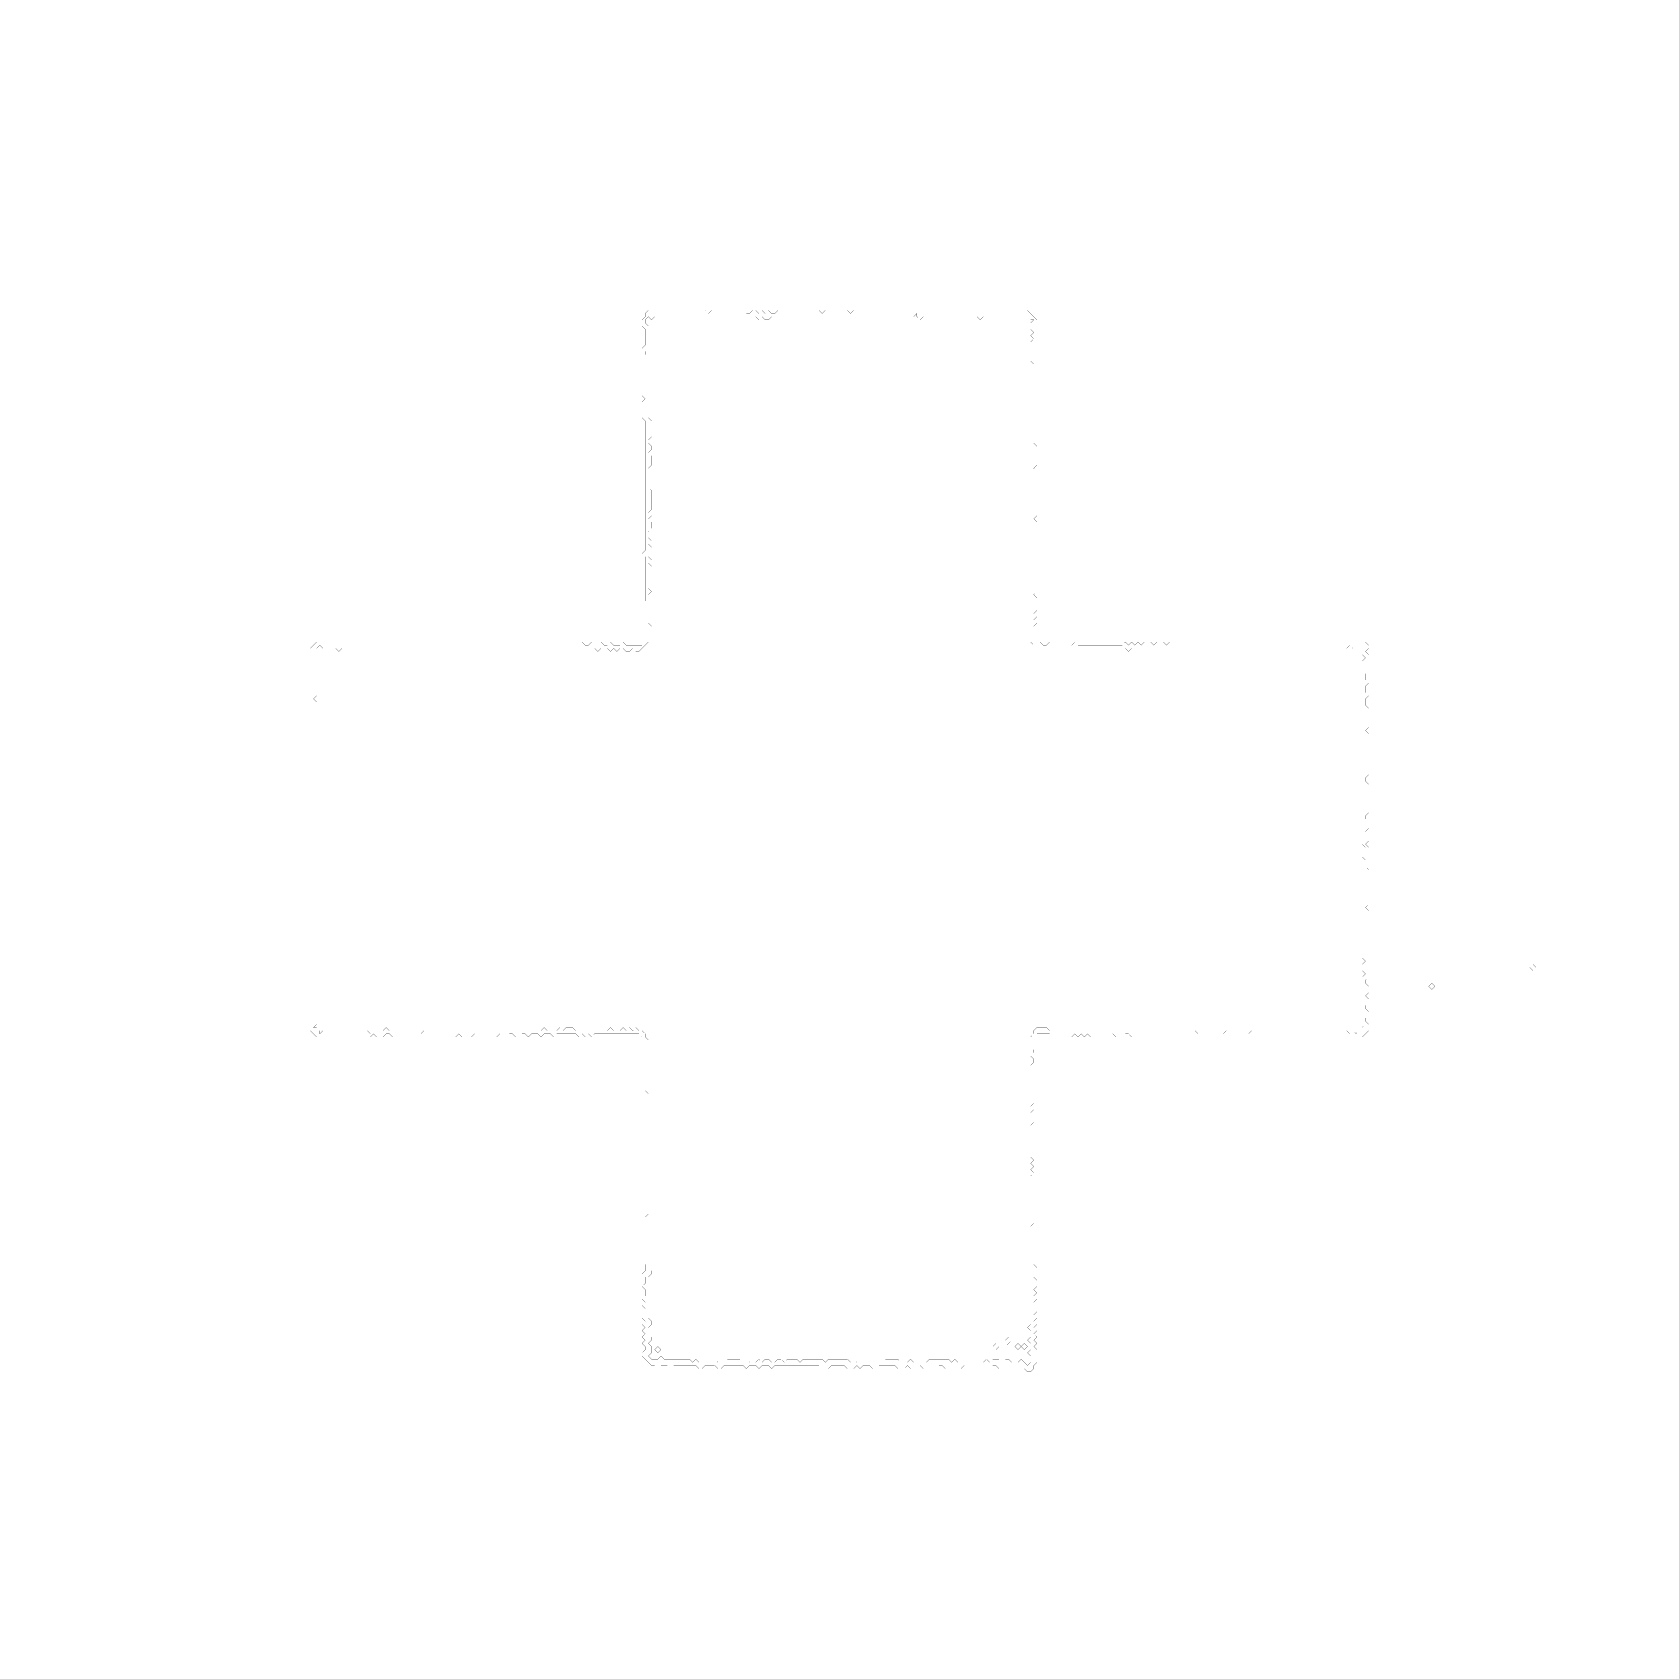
# Model space of a CAD drawing. Header units: metres. Extents: x 0 to 5039, y -5039 to 0.
import ezdxf

# ---------------------------------------------------------------- set-up
doc = ezdxf.new("R2010")
doc.units = ezdxf.units.M
doc.layers.add('conductor', color=1, linetype='Continuous')
doc.layers.add('substrate', color=5, linetype='Continuous')

msp = doc.modelspace()

# ---------------------------------------------------------------- linework, layer by layer
at = {"layer": 'conductor', "const_width": 0.5}
for points in [[(2761.2, -877.7), (2751.3, -887.5), (2741.4, -887.5), (2731.6, -887.5), (2721.7, -887.5), (2711.9, -887.5), (2702, -887.5), (2692.1, -887.5), (2682.3, -887.5), (2672.4, -887.5), (2662.6, -887.5), (2652.7, -887.5), (2642.8, -887.5), (2633, -887.5), (2623.1, -887.5), (2613.3, -887.5), (2603.4, -887.5), (2593.5, -887.5), (2583.7, -887.5), (2573.8, -887.5), (2563.9, -887.5), (2554.1, -887.5), (2544.2, -887.5), (2534.4, -887.5), (2524.5, -887.5), (2514.6, -887.5), (2504.8, -887.5), (2494.9, -887.5), (2485.1, -887.5), (2475.2, -887.5), (2465.3, -887.5), (2455.5, -887.5), (2445.6, -887.5), (2435.7, -887.5), (2425.9, -887.5), (2416, -887.5), (2406.2, -887.5), (2396.3, -887.5), (2386.4, -887.5), (2376.6, -887.5), (2366.7, -887.5), (2356.9, -887.5), (2347, -887.5), (2337.1, -887.5), (2327.3, -887.5), (2317.4, -887.5), (2307.6, -887.5), (2297.7, -897.4), (2287.8, -897.4), (2278, -887.5), (2268.1, -897.4), (2258.2, -887.5), (2248.4, -897.4), (2238.5, -887.5), (2228.7, -887.5), (2218.8, -887.5), (2208.9, -887.5), (2199.1, -887.5), (2189.2, -887.5), (2179.4, -887.5), (2169.5, -887.5), (2159.6, -887.5), (2149.8, -887.5), (2139.9, -887.5), (2130, -887.5), (2120.2, -887.5), (2110.3, -887.5), (2100.5, -887.5), (2090.6, -887.5), (2080.7, -887.5), (2070.9, -887.5), (2061, -887.5), (2051.2, -887.5), (2041.3, -887.5), (2031.4, -887.5), (2021.6, -887.5), (2011.7, -887.5), (2001.8, -887.5), (1992, -887.5), (1982.1, -887.5), (1972.3, -887.5), (1962.4, -887.5), (1952.5, -887.5), (1942.7, -887.5), (1932.8, -897.4), (1923, -887.5), (1913.1, -897.4), (1913.1, -907.2), (1923, -917.1), (1923, -927), (1923, -936.8), (1923, -946.7), (1923, -956.5), (1923, -966.4), (1923, -976.3), (1923, -986.1), (1923, -996), (1923, -1005.9), (1923, -1015.7), (1923, -1025.6), (1923, -1035.4), (1923, -1045.3), (1923, -1055.2), (1923, -1065), (1923, -1074.9), (1923, -1084.7), (1923, -1094.6), (1923, -1104.5), (1923, -1114.3), (1923, -1124.2), (1923, -1134.1), (1923, -1143.9), (1923, -1153.8), (1923, -1163.6), (1923, -1173.5), (1923, -1183.4), (1923, -1193.2), (1923, -1203.1), (1932.8, -1212.9), (1923, -1222.8), (1923, -1232.7), (1923, -1242.5), (1923, -1252.4), (1932.8, -1262.2), (1923, -1272.1), (1923, -1282), (1932.8, -1291.8), (1932.8, -1301.7), (1923, -1311.6), (1932.8, -1321.4), (1932.8, -1331.3), (1932.8, -1341.1), (1932.8, -1351), (1923, -1360.9), (1923, -1370.7), (1923, -1380.6), (1923, -1390.4), (1923, -1400.3), (1923, -1410.2), (1923, -1420), (1932.8, -1429.9), (1932.8, -1439.8), (1932.8, -1449.6), (1932.8, -1459.5), (1932.8, -1469.3), (1932.8, -1479.2), (1932.8, -1489.1), (1923, -1498.9), (1932.8, -1508.8), (1923, -1518.6), (1932.8, -1528.5), (1932.8, -1538.4), (1932.8, -1548.2), (1923, -1558.1), (1932.8, -1568), (1923, -1577.8), (1932.8, -1587.7), (1923, -1597.5), (1932.8, -1607.4), (1923, -1617.3), (1923, -1627.1), (1923, -1637), (1932.8, -1646.8), (1923, -1656.7), (1932.8, -1666.6), (1923, -1676.4), (1923, -1686.3), (1923, -1696.1), (1923, -1706), (1923, -1715.9), (1923, -1725.7), (1923, -1735.6), (1932.8, -1745.5), (1923, -1755.3), (1923, -1765.2), (1923, -1775), (1923, -1784.9), (1923, -1794.8), (1923, -1804.6), (1923, -1814.5), (1923, -1824.3), (1923, -1834.2), (1923, -1844.1), (1932.8, -1853.9), (1923, -1863.8), (1923, -1873.7), (1923, -1883.5), (1923, -1893.4), (1923, -1903.2), (1913.1, -1913.1), (1903.2, -1923), (1893.4, -1932.8), (1883.5, -1932.8), (1873.7, -1923), (1863.8, -1932.8), (1853.9, -1932.8), (1844.1, -1923), (1834.2, -1923), (1824.3, -1932.8), (1814.5, -1923), (1804.6, -1932.8), (1794.8, -1923), (1784.9, -1923), (1775, -1923), (1765.2, -1932.8), (1755.3, -1923), (1745.5, -1923), (1735.6, -1923), (1725.7, -1923), (1715.9, -1923), (1706, -1923), (1696.1, -1923), (1686.3, -1923), (1676.4, -1923), (1666.6, -1923), (1656.7, -1923), (1646.8, -1923), (1637, -1923), (1627.1, -1923), (1617.3, -1923), (1607.4, -1923), (1597.5, -1923), (1587.7, -1923), (1577.8, -1923), (1568, -1923), (1558.1, -1923), (1548.2, -1923), (1538.4, -1923), (1528.5, -1923), (1518.6, -1923), (1508.8, -1923), (1498.9, -1923), (1489.1, -1923), (1479.2, -1923), (1469.3, -1923), (1459.5, -1923), (1449.6, -1923), (1439.8, -1923), (1429.9, -1923), (1420, -1923), (1410.2, -1923), (1400.3, -1923), (1390.4, -1923), (1380.6, -1923), (1370.7, -1923), (1360.9, -1923), (1351, -1923), (1341.1, -1923), (1331.3, -1923), (1321.4, -1923), (1311.6, -1923), (1301.7, -1923), (1291.8, -1923), (1282, -1923), (1272.1, -1923), (1262.2, -1923), (1252.4, -1923), (1242.5, -1923), (1232.7, -1923), (1222.8, -1923), (1212.9, -1923), (1203.1, -1923), (1193.2, -1923), (1183.4, -1923), (1173.5, -1923), (1163.6, -1923), (1153.8, -1923), (1143.9, -1923), (1134.1, -1923), (1124.2, -1923), (1114.3, -1923), (1104.5, -1923), (1094.6, -1923), (1084.7, -1923), (1074.9, -1923), (1065, -1923), (1055.2, -1923), (1045.3, -1923), (1035.4, -1923), (1025.6, -1923), (1015.7, -1923), (1005.9, -1923), (996, -1923), (986.1, -1923), (976.3, -1923), (966.4, -1923), (956.5, -1932.8), (946.7, -1923), (936.8, -1923), (927, -1923), (917.1, -1923), (907.2, -1923), (897.4, -1913.1), (887.5, -1923), (887.5, -1932.8), (887.5, -1942.7), (887.5, -1952.5), (887.5, -1962.4), (887.5, -1972.3), (887.5, -1982.1), (887.5, -1992), (887.5, -2001.8), (887.5, -2011.7), (887.5, -2021.6), (887.5, -2031.4), (887.5, -2041.3), (887.5, -2051.2), (887.5, -2061), (887.5, -2070.9), (877.7, -2080.7), (887.5, -2090.6), (887.5, -2100.5), (887.5, -2110.3), (887.5, -2120.2), (887.5, -2130), (887.5, -2139.9), (887.5, -2149.8), (887.5, -2159.6), (887.5, -2169.5), (887.5, -2179.4), (887.5, -2189.2), (887.5, -2199.1), (887.5, -2208.9), (887.5, -2218.8), (887.5, -2228.7), (887.5, -2238.5), (887.5, -2248.4), (887.5, -2258.2), (887.5, -2268.1), (887.5, -2278), (887.5, -2287.8), (887.5, -2297.7), (887.5, -2307.6), (887.5, -2317.4), (887.5, -2327.3), (887.5, -2337.1), (887.5, -2347), (887.5, -2356.9), (887.5, -2366.7), (887.5, -2376.6), (887.5, -2386.4), (887.5, -2396.3), (887.5, -2406.2), (877.7, -2416), (887.5, -2425.9), (887.5, -2435.7), (887.5, -2445.6), (887.5, -2455.5), (887.5, -2465.3), (887.5, -2475.2), (887.5, -2485.1), (887.5, -2494.9), (887.5, -2504.8), (887.5, -2514.6), (887.5, -2524.5), (887.5, -2534.4), (887.5, -2544.2), (887.5, -2554.1), (887.5, -2563.9), (887.5, -2573.8), (887.5, -2583.7), (887.5, -2593.5), (887.5, -2603.4), (887.5, -2613.3), (887.5, -2623.1), (887.5, -2633), (887.5, -2642.8), (887.5, -2652.7), (887.5, -2662.6), (887.5, -2672.4), (887.5, -2682.3), (887.5, -2692.1), (887.5, -2702), (887.5, -2711.9), (887.5, -2721.7), (887.5, -2731.6), (887.5, -2741.4), (887.5, -2751.3), (887.5, -2761.2), (887.5, -2771), (887.5, -2780.9), (887.5, -2790.8), (887.5, -2800.6), (887.5, -2810.5), (887.5, -2820.3), (887.5, -2830.2), (887.5, -2840.1), (887.5, -2849.9), (887.5, -2859.8), (887.5, -2869.6), (887.5, -2879.5), (887.5, -2889.4), (887.5, -2899.2), (887.5, -2909.1), (887.5, -2919), (887.5, -2928.8), (887.5, -2938.7), (887.5, -2948.5), (887.5, -2958.4), (887.5, -2968.3), (887.5, -2978.1), (887.5, -2988), (887.5, -2997.8), (887.5, -3007.7), (887.5, -3017.6), (887.5, -3027.4), (887.5, -3037.3), (887.5, -3047.2), (887.5, -3057), (887.5, -3066.9), (887.5, -3076.7), (887.5, -3086.6), (887.5, -3096.5), (877.7, -3106.3), (887.5, -3106.3), (897.4, -3116.2), (897.4, -3126), (907.2, -3116.2), (917.1, -3116.2), (927, -3116.2), (936.8, -3116.2), (946.7, -3116.2), (956.5, -3116.2), (966.4, -3116.2), (976.3, -3116.2), (986.1, -3116.2), (996, -3116.2), (1005.9, -3116.2), (1015.7, -3116.2), (1025.6, -3116.2), (1035.4, -3116.2), (1045.3, -3116.2), (1055.2, -3126), (1065, -3116.2), (1074.9, -3116.2), (1084.7, -3116.2), (1094.6, -3116.2), (1104.5, -3106.3), (1114.3, -3116.2), (1124.2, -3116.2), (1134.1, -3116.2), (1143.9, -3116.2), (1153.8, -3116.2), (1163.6, -3116.2), (1173.5, -3116.2), (1183.4, -3116.2), (1193.2, -3116.2), (1203.1, -3116.2), (1212.9, -3126), (1222.8, -3116.2), (1232.7, -3116.2), (1242.5, -3116.2), (1252.4, -3116.2), (1262.2, -3116.2), (1272.1, -3116.2), (1282, -3116.2), (1291.8, -3116.2), (1301.7, -3116.2), (1311.6, -3116.2), (1321.4, -3116.2), (1331.3, -3116.2), (1341.1, -3116.2), (1351, -3116.2), (1360.9, -3116.2), (1370.7, -3116.2), (1380.6, -3116.2), (1390.4, -3116.2), (1400.3, -3116.2), (1410.2, -3116.2), (1420, -3116.2), (1429.9, -3116.2), (1439.8, -3116.2), (1449.6, -3116.2), (1459.5, -3116.2), (1469.3, -3116.2), (1479.2, -3116.2), (1489.1, -3116.2), (1498.9, -3116.2), (1508.8, -3116.2), (1518.6, -3116.2), (1528.5, -3116.2), (1538.4, -3116.2), (1548.2, -3116.2), (1558.1, -3116.2), (1568, -3116.2), (1577.8, -3116.2), (1587.7, -3116.2), (1597.5, -3106.3), (1607.4, -3116.2), (1617.3, -3116.2), (1627.1, -3116.2), (1637, -3116.2), (1646.8, -3106.3), (1656.7, -3116.2), (1666.6, -3106.3), (1676.4, -3106.3), (1686.3, -3106.3), (1696.1, -3116.2), (1706, -3116.2), (1715.9, -3116.2), (1725.7, -3116.2), (1735.6, -3116.2), (1745.5, -3116.2), (1755.3, -3116.2), (1765.2, -3116.2), (1775, -3116.2), (1784.9, -3116.2), (1794.8, -3116.2), (1804.6, -3106.3), (1814.5, -3116.2), (1824.3, -3116.2), (1834.2, -3116.2), (1844.1, -3106.3), (1853.9, -3116.2), (1863.8, -3106.3), (1873.7, -3116.2), (1883.5, -3106.3), (1893.4, -3116.2), (1903.2, -3116.2), (1913.1, -3126), (1913.1, -3135.9), (1923, -3145.8), (1923, -3155.6), (1923, -3165.5), (1923, -3175.3), (1923, -3185.2), (1923, -3195.1), (1923, -3204.9), (1923, -3214.8), (1923, -3224.7), (1923, -3234.5), (1923, -3244.4), (1923, -3254.2), (1923, -3264.1), (1923, -3274), (1923, -3283.8), (1923, -3293.7), (1913.1, -3303.5), (1923, -3313.4), (1923, -3323.3), (1923, -3333.1), (1923, -3343), (1923, -3352.9), (1923, -3362.7), (1923, -3372.6), (1923, -3382.4), (1923, -3392.3), (1923, -3402.2), (1923, -3412), (1923, -3421.9), (1923, -3431.7), (1923, -3441.6), (1923, -3451.5), (1923, -3461.3), (1923, -3471.2), (1923, -3481), (1923, -3490.9), (1923, -3500.8), (1923, -3510.6), (1923, -3520.5), (1923, -3530.4), (1923, -3540.2), (1923, -3550.1), (1923, -3559.9), (1923, -3569.8), (1923, -3579.7), (1923, -3589.5), (1923, -3599.4), (1923, -3609.2), (1923, -3619.1), (1923, -3629), (1923, -3638.8), (1923, -3648.7), (1923, -3658.6), (1923, -3668.4), (1923, -3678.3), (1923, -3688.1), (1913.1, -3698), (1923, -3707.9), (1923, -3717.7), (1923, -3727.6), (1923, -3737.4), (1923, -3747.3), (1923, -3757.2), (1923, -3767), (1923, -3776.9), (1923, -3786.8), (1923, -3796.6), (1923, -3806.5), (1923, -3816.3), (1923, -3826.2), (1923, -3836.1), (1923, -3845.9), (1923, -3855.8), (1932.8, -3865.6), (1932.8, -3875.5), (1923, -3885.4), (1923, -3895.2), (1932.8, -3905.1), (1923, -3914.9), (1923, -3924.8), (1923, -3934.7), (1923, -3944.5), (1923, -3954.4), (1923, -3964.3), (1923, -3974.1), (1923, -3984), (1923, -3993.8), (1923, -4003.7), (1923, -4013.6), (1932.8, -4023.4), (1932.8, -4033.3), (1923, -4043.1), (1923, -4053), (1923, -4062.9), (1932.8, -4072.7), (1932.8, -4082.6), (1923, -4092.5), (1932.8, -4102.3), (1932.8, -4112.2), (1932.8, -4122), (1923, -4131.9), (1932.8, -4141.8), (1942.7, -4141.8), (1952.5, -4141.8), (1962.4, -4131.9), (1972.3, -4141.8), (1982.1, -4141.8), (1992, -4141.8), (2001.8, -4141.8), (2011.7, -4141.8), (2021.6, -4141.8), (2031.4, -4141.8), (2041.3, -4141.8), (2051.2, -4141.8), (2061, -4151.6), (2070.9, -4141.8), (2080.7, -4151.6), (2090.6, -4151.6), (2100.5, -4151.6), (2110.3, -4151.6), (2120.2, -4151.6), (2130, -4141.8), (2139.9, -4151.6), (2149.8, -4151.6), (2159.6, -4151.6), (2169.5, -4141.8), (2179.4, -4141.8), (2189.2, -4141.8), (2199.1, -4141.8), (2208.9, -4141.8), (2218.8, -4151.6), (2228.7, -4141.8), (2238.5, -4151.6), (2248.4, -4141.8), (2258.2, -4151.6), (2268.1, -4141.8), (2278, -4151.6), (2287.8, -4141.8), (2297.7, -4141.8), (2307.6, -4151.6), (2317.4, -4151.6), (2327.3, -4141.8), (2337.1, -4141.8), (2347, -4151.6), (2356.9, -4141.8), (2366.7, -4141.8), (2376.6, -4141.8), (2386.4, -4141.8), (2396.3, -4151.6), (2406.2, -4141.8), (2416, -4141.8), (2425.9, -4141.8), (2435.7, -4141.8), (2445.6, -4141.8), (2455.5, -4141.8), (2465.3, -4141.8), (2475.2, -4151.6), (2485.1, -4141.8), (2494.9, -4141.8), (2504.8, -4141.8), (2514.6, -4141.8), (2524.5, -4141.8), (2534.4, -4141.8), (2544.2, -4141.8), (2554.1, -4151.6), (2563.9, -4141.8), (2573.8, -4151.6), (2583.7, -4141.8), (2593.5, -4151.6), (2603.4, -4141.8), (2613.3, -4151.6), (2623.1, -4141.8), (2633, -4151.6), (2642.8, -4141.8), (2652.7, -4151.6), (2662.6, -4141.8), (2672.4, -4141.8), (2682.3, -4141.8), (2692.1, -4141.8), (2702, -4141.8), (2711.9, -4151.6), (2721.7, -4151.6), (2731.6, -4151.6), (2741.4, -4141.8), (2751.3, -4151.6), (2761.2, -4151.6), (2771, -4151.6), (2780.9, -4151.6), (2790.8, -4151.6), (2800.6, -4141.8), (2810.5, -4141.8), (2820.3, -4141.8), (2830.2, -4141.8), (2840.1, -4141.8), (2849.9, -4141.8), (2859.8, -4141.8), (2869.6, -4151.6), (2879.5, -4141.8), (2889.4, -4151.6), (2899.2, -4151.6), (2909.1, -4151.6), (2919, -4151.6), (2928.8, -4151.6), (2938.7, -4151.6), (2948.5, -4151.6), (2958.4, -4151.6), (2968.3, -4151.6), (2978.1, -4141.8), (2988, -4151.6), (2997.8, -4141.8), (3007.7, -4141.8), (3017.6, -4141.8), (3027.4, -4151.6), (3037.3, -4141.8), (3047.2, -4141.8), (3057, -4151.6), (3066.9, -4151.6), (3076.7, -4151.6), (3086.6, -4141.8), (3096.5, -4151.6), (3106.3, -4161.5), (3116.2, -4151.6), (3116.2, -4141.8), (3116.2, -4131.9), (3106.3, -4122), (3116.2, -4112.2), (3116.2, -4102.3), (3116.2, -4092.5), (3106.3, -4082.6), (3116.2, -4072.7), (3116.2, -4062.9), (3116.2, -4053), (3106.3, -4043.1), (3116.2, -4033.3), (3116.2, -4023.4), (3116.2, -4013.6), (3116.2, -4003.7), (3116.2, -3993.8), (3116.2, -3984), (3116.2, -3974.1), (3116.2, -3964.3), (3116.2, -3954.4), (3116.2, -3944.5), (3116.2, -3934.7), (3116.2, -3924.8), (3116.2, -3914.9), (3116.2, -3905.1), (3116.2, -3895.2), (3116.2, -3885.4), (3116.2, -3875.5), (3116.2, -3865.6), (3116.2, -3855.8), (3116.2, -3845.9), (3116.2, -3836.1), (3116.2, -3826.2), (3116.2, -3816.3), (3116.2, -3806.5), (3116.2, -3796.6), (3116.2, -3786.8), (3116.2, -3776.9), (3116.2, -3767), (3116.2, -3757.2), (3116.2, -3747.3), (3116.2, -3737.4), (3116.2, -3727.6), (3126, -3717.7), (3116.2, -3707.9), (3116.2, -3698), (3116.2, -3688.1), (3116.2, -3678.3), (3116.2, -3668.4), (3116.2, -3658.6), (3116.2, -3648.7), (3116.2, -3638.8), (3116.2, -3629), (3116.2, -3619.1), (3116.2, -3609.2), (3116.2, -3599.4), (3116.2, -3589.5), (3116.2, -3579.7), (3116.2, -3569.8), (3126, -3559.9), (3116.2, -3550.1), (3126, -3540.2), (3116.2, -3530.4), (3126, -3520.5), (3116.2, -3510.6), (3116.2, -3500.8), (3116.2, -3490.9), (3116.2, -3481), (3116.2, -3471.2), (3116.2, -3461.3), (3116.2, -3451.5), (3116.2, -3441.6), (3116.2, -3431.7), (3116.2, -3421.9), (3116.2, -3412), (3126, -3402.2), (3116.2, -3392.3), (3116.2, -3382.4), (3116.2, -3372.6), (3126, -3362.7), (3116.2, -3352.9), (3126, -3343), (3116.2, -3333.1), (3116.2, -3323.3), (3116.2, -3313.4), (3116.2, -3303.5), (3116.2, -3293.7), (3116.2, -3283.8), (3116.2, -3274), (3116.2, -3264.1), (3116.2, -3254.2), (3116.2, -3244.4), (3116.2, -3234.5), (3116.2, -3224.7), (3126, -3214.8), (3126, -3204.9), (3116.2, -3195.1), (3126, -3185.2), (3126, -3175.3), (3116.2, -3165.5), (3116.2, -3155.6), (3116.2, -3145.8), (3116.2, -3135.9), (3126, -3126), (3126, -3116.2), (3135.9, -3106.3), (3145.8, -3106.3), (3155.6, -3106.3), (3165.5, -3106.3), (3175.3, -3116.2), (3185.2, -3116.2), (3195.1, -3116.2), (3204.9, -3116.2), (3214.8, -3116.2), (3224.7, -3116.2), (3234.5, -3116.2), (3244.4, -3116.2), (3254.2, -3116.2), (3264.1, -3116.2), (3274, -3116.2), (3283.8, -3116.2), (3293.7, -3116.2), (3303.5, -3116.2), (3313.4, -3116.2), (3323.3, -3116.2), (3333.1, -3116.2), (3343, -3116.2), (3352.9, -3116.2), (3362.7, -3116.2), (3372.6, -3116.2), (3382.4, -3116.2), (3392.3, -3116.2), (3402.2, -3116.2), (3412, -3116.2), (3421.9, -3116.2), (3431.7, -3116.2), (3441.6, -3116.2), (3451.5, -3116.2), (3461.3, -3116.2), (3471.2, -3116.2), (3481, -3116.2), (3490.9, -3116.2), (3500.8, -3116.2), (3510.6, -3116.2), (3520.5, -3116.2), (3530.4, -3116.2), (3540.2, -3116.2), (3550.1, -3116.2), (3559.9, -3116.2), (3569.8, -3116.2), (3579.7, -3116.2), (3589.5, -3116.2), (3599.4, -3116.2), (3609.2, -3116.2), (3619.1, -3116.2), (3629, -3116.2), (3638.8, -3126), (3648.7, -3116.2), (3658.6, -3116.2), (3668.4, -3116.2), (3678.3, -3116.2), (3688.1, -3116.2), (3698, -3116.2), (3707.9, -3116.2), (3717.7, -3126), (3727.6, -3116.2), (3737.4, -3116.2), (3747.3, -3116.2), (3757.2, -3116.2), (3767, -3116.2), (3776.9, -3116.2), (3786.8, -3116.2), (3796.6, -3126), (3806.5, -3116.2), (3816.3, -3116.2), (3826.2, -3116.2), (3836.1, -3116.2), (3845.9, -3116.2), (3855.8, -3116.2), (3865.6, -3116.2), (3875.5, -3116.2), (3885.4, -3116.2), (3895.2, -3116.2), (3905.1, -3116.2), (3914.9, -3116.2), (3924.8, -3116.2), (3934.7, -3116.2), (3944.5, -3116.2), (3954.4, -3116.2), (3964.3, -3116.2), (3974.1, -3116.2), (3984, -3116.2), (3993.8, -3116.2), (4003.7, -3116.2), (4013.6, -3116.2), (4023.4, -3116.2), (4033.3, -3116.2), (4043.1, -3116.2), (4053, -3116.2), (4062.9, -3116.2), (4072.7, -3116.2), (4082.6, -3116.2), (4092.5, -3116.2), (4102.3, -3116.2), (4112.2, -3126), (4122, -3116.2), (4131.9, -3126), (4141.8, -3116.2), (4151.6, -3116.2), (4151.6, -3106.3), (4161.5, -3096.5), (4151.6, -3086.6), (4151.6, -3076.7), (4151.6, -3066.9), (4141.8, -3057), (4151.6, -3047.2), (4151.6, -3037.3), (4151.6, -3027.4), (4151.6, -3017.6), (4151.6, -3007.7), (4151.6, -2997.8), (4151.6, -2988), (4151.6, -2978.1), (4151.6, -2968.3), (4151.6, -2958.4), (4151.6, -2948.5), (4161.5, -2938.7), (4151.6, -2928.8), (4151.6, -2919), (4151.6, -2909.1), (4161.5, -2899.2), (4151.6, -2889.4), (4151.6, -2879.5), (4151.6, -2869.6), (4151.6, -2859.8), (4151.6, -2849.9), (4151.6, -2840.1), (4151.6, -2830.2), (4151.6, -2820.3), (4151.6, -2810.5), (4151.6, -2800.6), (4151.6, -2790.8), (4151.6, -2780.9), (4151.6, -2771), (4151.6, -2761.2), (4151.6, -2751.3), (4151.6, -2741.4), (4151.6, -2731.6), (4151.6, -2721.7), (4151.6, -2711.9), (4151.6, -2702), (4151.6, -2692.1), (4151.6, -2682.3), (4151.6, -2672.4), (4151.6, -2662.6), (4151.6, -2652.7), (4151.6, -2642.8), (4151.6, -2633), (4151.6, -2623.1), (4151.6, -2613.3), (4151.6, -2603.4), (4151.6, -2593.5), (4161.5, -2583.7), (4151.6, -2573.8), (4151.6, -2563.9), (4151.6, -2554.1), (4161.5, -2544.2), (4151.6, -2534.4), (4151.6, -2524.5), (4151.6, -2514.6), (4151.6, -2504.8), (4151.6, -2494.9), (4151.6, -2485.1), (4151.6, -2475.2), (4151.6, -2465.3), (4151.6, -2455.5), (4151.6, -2445.6), (4151.6, -2435.7), (4151.6, -2425.9), (4151.6, -2416), (4151.6, -2406.2), (4151.6, -2396.3), (4151.6, -2386.4), (4151.6, -2376.6), (4151.6, -2366.7), (4151.6, -2356.9), (4151.6, -2347), (4151.6, -2337.1), (4151.6, -2327.3), (4151.6, -2317.4), (4151.6, -2307.6), (4151.6, -2297.7), (4151.6, -2287.8), (4151.6, -2278), (4151.6, -2268.1), (4151.6, -2258.2), (4151.6, -2248.4), (4151.6, -2238.5), (4151.6, -2228.7), (4151.6, -2218.8), (4151.6, -2208.9), (4151.6, -2199.1), (4151.6, -2189.2), (4151.6, -2179.4), (4151.6, -2169.5), (4151.6, -2159.6), (4151.6, -2149.8), (4151.6, -2139.9), (4151.6, -2130), (4151.6, -2120.2), (4151.6, -2110.3), (4151.6, -2100.5), (4151.6, -2090.6), (4151.6, -2080.7), (4151.6, -2070.9), (4151.6, -2061), (4151.6, -2051.2), (4151.6, -2041.3), (4151.6, -2031.4), (4151.6, -2021.6), (4151.6, -2011.7), (4151.6, -2001.8), (4151.6, -1992), (4151.6, -1982.1), (4151.6, -1972.3), (4151.6, -1962.4), (4161.5, -1952.5), (4151.6, -1942.7), (4151.6, -1932.8), (4151.6, -1923), (4141.8, -1923), (4131.9, -1923), (4122, -1923), (4112.2, -1913.1), (4102.3, -1923), (4092.5, -1923), (4082.6, -1923), (4072.7, -1923), (4062.9, -1923), (4053, -1923), (4043.1, -1923), (4033.3, -1923), (4023.4, -1923), (4013.6, -1923), (4003.7, -1923), (3993.8, -1923), (3984, -1923), (3974.1, -1923), (3964.3, -1923), (3954.4, -1923), (3944.5, -1923), (3934.7, -1923), (3924.8, -1923), (3914.9, -1923), (3905.1, -1923), (3895.2, -1923), (3885.4, -1923), (3875.5, -1923), (3865.6, -1923), (3855.8, -1923), (3845.9, -1923), (3836.1, -1923), (3826.2, -1923), (3816.3, -1923), (3806.5, -1923), (3796.6, -1923), (3786.8, -1923), (3776.9, -1923), (3767, -1923), (3757.2, -1923), (3747.3, -1923), (3737.4, -1923), (3727.6, -1923), (3717.7, -1923), (3707.9, -1923), (3698, -1923), (3688.1, -1923), (3678.3, -1923), (3668.4, -1923), (3658.6, -1923), (3648.7, -1923), (3638.8, -1923), (3629, -1923), (3619.1, -1923), (3609.2, -1923), (3599.4, -1923), (3589.5, -1923), (3579.7, -1923), (3569.8, -1923), (3559.9, -1923), (3550.1, -1923), (3540.2, -1923), (3530.4, -1923), (3520.5, -1923), (3510.6, -1923), (3500.8, -1923), (3490.9, -1923), (3481, -1923), (3471.2, -1923), (3461.3, -1923), (3451.5, -1923), (3441.6, -1923), (3431.7, -1923), (3421.9, -1932.8), (3412, -1923), (3402.2, -1923), (3392.3, -1923), (3382.4, -1923), (3372.6, -1923), (3362.7, -1923), (3352.9, -1923), (3343, -1923), (3333.1, -1923), (3323.3, -1923), (3313.4, -1923), (3303.5, -1923), (3293.7, -1923), (3283.8, -1923), (3274, -1923), (3264.1, -1923), (3254.2, -1923), (3244.4, -1923), (3234.5, -1923), (3224.7, -1923), (3214.8, -1923), (3204.9, -1923), (3195.1, -1923), (3185.2, -1923), (3175.3, -1923), (3165.5, -1923), (3155.6, -1923), (3145.8, -1923), (3135.9, -1923), (3126, -1913.1), (3116.2, -1903.2), (3116.2, -1893.4), (3116.2, -1883.5), (3116.2, -1873.7), (3116.2, -1863.8), (3116.2, -1853.9), (3116.2, -1844.1), (3116.2, -1834.2), (3116.2, -1824.3), (3116.2, -1814.5), (3116.2, -1804.6), (3116.2, -1794.8), (3116.2, -1784.9), (3116.2, -1775), (3116.2, -1765.2), (3116.2, -1755.3), (3116.2, -1745.5), (3116.2, -1735.6), (3116.2, -1725.7), (3116.2, -1715.9), (3116.2, -1706), (3116.2, -1696.1), (3116.2, -1686.3), (3116.2, -1676.4), (3116.2, -1666.6), (3116.2, -1656.7), (3116.2, -1646.8), (3116.2, -1637), (3116.2, -1627.1), (3116.2, -1617.3), (3116.2, -1607.4), (3116.2, -1597.5), (3116.2, -1587.7), (3116.2, -1577.8), (3116.2, -1568), (3116.2, -1558.1), (3116.2, -1548.2), (3116.2, -1538.4), (3116.2, -1528.5), (3116.2, -1518.6), (3116.2, -1508.8), (3116.2, -1498.9), (3116.2, -1489.1), (3116.2, -1479.2), (3116.2, -1469.3), (3116.2, -1459.5), (3116.2, -1449.6), (3116.2, -1439.8), (3116.2, -1429.9), (3116.2, -1420), (3116.2, -1410.2), (3116.2, -1400.3), (3116.2, -1390.4), (3116.2, -1380.6), (3116.2, -1370.7), (3116.2, -1360.9), (3116.2, -1351), (3116.2, -1341.1), (3116.2, -1331.3), (3116.2, -1321.4), (3116.2, -1311.6), (3116.2, -1301.7), (3116.2, -1291.8), (3116.2, -1282), (3116.2, -1272.1), (3116.2, -1262.2), (3116.2, -1252.4), (3116.2, -1242.5), (3116.2, -1232.7), (3116.2, -1222.8), (3116.2, -1212.9), (3116.2, -1203.1), (3116.2, -1193.2), (3116.2, -1183.4), (3116.2, -1173.5), (3116.2, -1163.6), (3116.2, -1153.8), (3116.2, -1143.9), (3116.2, -1134.1), (3116.2, -1124.2), (3116.2, -1114.3), (3116.2, -1104.5), (3116.2, -1094.6), (3116.2, -1084.7), (3116.2, -1074.9), (3116.2, -1065), (3116.2, -1055.2), (3116.2, -1045.3), (3126, -1035.4), (3116.2, -1025.6), (3116.2, -1015.7), (3116.2, -1005.9), (3116.2, -996), (3116.2, -986.1), (3116.2, -976.3), (3116.2, -966.4), (3126, -956.5), (3116.2, -946.7), (3126, -936.8), (3116.2, -927), (3116.2, -917.1), (3116.2, -907.2), (3126, -897.4), (3116.2, -897.4), (3106.3, -887.5), (3096.5, -887.5), (3086.6, -887.5), (3076.7, -887.5), (3066.9, -887.5), (3057, -887.5), (3047.2, -887.5), (3037.3, -887.5), (3027.4, -887.5), (3017.6, -887.5), (3007.7, -887.5), (2997.8, -887.5), (2988, -887.5), (2978.1, -887.5), (2968.3, -887.5), (2958.4, -897.4), (2948.5, -887.5), (2938.7, -887.5), (2928.8, -887.5), (2919, -887.5), (2909.1, -887.5), (2899.2, -887.5), (2889.4, -887.5), (2879.5, -887.5), (2869.6, -887.5), (2859.8, -887.5), (2849.9, -897.4), (2840.1, -887.5), (2830.2, -887.5), (2820.3, -887.5), (2810.5, -887.5), (2800.6, -887.5), (2790.8, -887.5), (2780.9, -887.5), (2771, -897.4), (2761.2, -887.5)], [(3037.3, -4082.6), (3047.2, -4072.7), (3057, -4082.6), (3047.2, -4092.5)], [(1942.7, -4112.2), (1952.5, -4102.3), (1962.4, -4112.2), (1952.5, -4122)], [(2997.8, -4102.3), (3007.7, -4092.5), (3017.6, -4102.3), (3007.7, -4112.2)], [(3007.7, -4112.2), (3017.6, -4102.3), (3027.4, -4112.2), (3017.6, -4122)], [(3037.3, -4102.3), (3047.2, -4092.5), (3057, -4102.3), (3047.2, -4112.2)], [(3066.9, -4102.3), (3076.7, -4092.5), (3086.6, -4102.3), (3076.7, -4112.2)], [(3086.6, -4102.3), (3096.5, -4092.5), (3106.3, -4102.3), (3096.5, -4112.2)]]:
    msp.add_lwpolyline(points, close=True, dxfattribs=at)
at = {"layer": 'substrate', "const_width": 0.5}
for points in [[(0, 0), (0, -9.9), (0, -19.7), (0, -29.6), (0, -39.4), (0, -49.3), (0, -59.2), (0, -69), (0, -78.9), (0, -88.8), (0, -98.6), (0, -108.5), (0, -118.3), (0, -128.2), (0, -138.1), (0, -147.9), (0, -157.8), (0, -167.6), (0, -177.5), (0, -187.4), (0, -197.2), (0, -207.1), (0, -216.9), (0, -226.8), (0, -236.7), (0, -246.5), (0, -256.4), (0, -266.3), (0, -276.1), (0, -286), (0, -295.8), (0, -305.7), (0, -315.6), (0, -325.4), (0, -335.3), (0, -345.1), (0, -355), (0, -364.9), (0, -374.7), (0, -384.6), (0, -394.5), (0, -404.3), (0, -414.2), (0, -424), (0, -433.9), (0, -443.8), (0, -453.6), (0, -463.5), (0, -473.3), (0, -483.2), (0, -493.1), (0, -502.9), (0, -512.8), (0, -522.7), (0, -532.5), (0, -542.4), (0, -552.2), (0, -562.1), (0, -572), (0, -581.8), (0, -591.7), (0, -601.5), (0, -611.4), (0, -621.3), (0, -631.1), (0, -641), (0, -650.8), (0, -660.7), (0, -670.6), (0, -680.4), (0, -690.3), (0, -700.2), (0, -710), (0, -719.9), (0, -729.7), (0, -739.6), (0, -749.5), (0, -759.3), (0, -769.2), (0, -779), (0, -788.9), (0, -798.8), (0, -808.6), (0, -818.5), (0, -828.4), (0, -838.2), (0, -848.1), (0, -857.9), (0, -867.8), (0, -877.7), (0, -887.5), (0, -897.4), (0, -907.2), (0, -917.1), (0, -927), (0, -936.8), (0, -946.7), (0, -956.5), (0, -966.4), (0, -976.3), (0, -986.1), (0, -996), (0, -1005.9), (0, -1015.7), (0, -1025.6), (0, -1035.4), (0, -1045.3), (0, -1055.2), (0, -1065), (0, -1074.9), (0, -1084.7), (0, -1094.6), (0, -1104.5), (0, -1114.3), (0, -1124.2), (0, -1134.1), (0, -1143.9), (0, -1153.8), (0, -1163.6), (0, -1173.5), (0, -1183.4), (0, -1193.2), (0, -1203.1), (0, -1212.9), (0, -1222.8), (0, -1232.7), (0, -1242.5), (0, -1252.4), (0, -1262.2), (0, -1272.1), (0, -1282), (0, -1291.8), (0, -1301.7), (0, -1311.6), (0, -1321.4), (0, -1331.3), (0, -1341.1), (0, -1351), (0, -1360.9), (0, -1370.7), (0, -1380.6), (0, -1390.4), (0, -1400.3), (0, -1410.2), (0, -1420), (0, -1429.9), (0, -1439.8), (0, -1449.6), (0, -1459.5), (0, -1469.3), (0, -1479.2), (0, -1489.1), (0, -1498.9), (0, -1508.8), (0, -1518.6), (0, -1528.5), (0, -1538.4), (0, -1548.2), (0, -1558.1), (0, -1568), (0, -1577.8), (0, -1587.7), (0, -1597.5), (0, -1607.4), (0, -1617.3), (0, -1627.1), (0, -1637), (0, -1646.8), (0, -1656.7), (0, -1666.6), (0, -1676.4), (0, -1686.3), (0, -1696.1), (0, -1706), (0, -1715.9), (0, -1725.7), (0, -1735.6), (0, -1745.5), (0, -1755.3), (0, -1765.2), (0, -1775), (0, -1784.9), (0, -1794.8), (0, -1804.6), (0, -1814.5), (0, -1824.3), (0, -1834.2), (0, -1844.1), (0, -1853.9), (0, -1863.8), (0, -1873.7), (0, -1883.5), (0, -1893.4), (0, -1903.2), (0, -1913.1), (0, -1923), (0, -1932.8), (0, -1942.7), (0, -1952.5), (0, -1962.4), (0, -1972.3), (0, -1982.1), (0, -1992), (0, -2001.8), (0, -2011.7), (0, -2021.6), (0, -2031.4), (0, -2041.3), (0, -2051.2), (0, -2061), (0, -2070.9), (0, -2080.7), (0, -2090.6), (0, -2100.5), (0, -2110.3), (0, -2120.2), (0, -2130), (0, -2139.9), (0, -2149.8), (0, -2159.6), (0, -2169.5), (0, -2179.4), (0, -2189.2), (0, -2199.1), (0, -2208.9), (0, -2218.8), (0, -2228.7), (0, -2238.5), (0, -2248.4), (0, -2258.2), (0, -2268.1), (0, -2278), (0, -2287.8), (0, -2297.7), (0, -2307.6), (0, -2317.4), (0, -2327.3), (0, -2337.1), (0, -2347), (0, -2356.9), (0, -2366.7), (0, -2376.6), (0, -2386.4), (0, -2396.3), (0, -2406.2), (0, -2416), (0, -2425.9), (0, -2435.7), (0, -2445.6), (0, -2455.5), (0, -2465.3), (0, -2475.2), (0, -2485.1), (0, -2494.9), (0, -2504.8), (0, -2514.6), (0, -2524.5), (0, -2534.4), (0, -2544.2), (0, -2554.1), (0, -2563.9), (0, -2573.8), (0, -2583.7), (0, -2593.5), (0, -2603.4), (0, -2613.3), (0, -2623.1), (0, -2633), (0, -2642.8), (0, -2652.7), (0, -2662.6), (0, -2672.4), (0, -2682.3), (0, -2692.1), (0, -2702), (0, -2711.9), (0, -2721.7), (0, -2731.6), (0, -2741.4), (0, -2751.3), (0, -2761.2), (0, -2771), (0, -2780.9), (0, -2790.8), (0, -2800.6), (0, -2810.5), (0, -2820.3), (0, -2830.2), (0, -2840.1), (0, -2849.9), (0, -2859.8), (0, -2869.6), (0, -2879.5), (0, -2889.4), (0, -2899.2), (0, -2909.1), (0, -2919), (0, -2928.8), (0, -2938.7), (0, -2948.5), (0, -2958.4), (0, -2968.3), (0, -2978.1), (0, -2988), (0, -2997.8), (0, -3007.7), (0, -3017.6), (0, -3027.4), (0, -3037.3), (0, -3047.2), (0, -3057), (0, -3066.9), (0, -3076.7), (0, -3086.6), (0, -3096.5), (0, -3106.3), (0, -3116.2), (0, -3126), (0, -3135.9), (0, -3145.8), (0, -3155.6), (0, -3165.5), (0, -3175.3), (0, -3185.2), (0, -3195.1), (0, -3204.9), (0, -3214.8), (0, -3224.7), (0, -3234.5), (0, -3244.4), (0, -3254.2), (0, -3264.1), (0, -3274), (0, -3283.8), (0, -3293.7), (0, -3303.5), (0, -3313.4), (0, -3323.3), (0, -3333.1), (0, -3343), (0, -3352.9), (0, -3362.7), (0, -3372.6), (0, -3382.4), (0, -3392.3), (0, -3402.2), (0, -3412), (0, -3421.9), (0, -3431.7), (0, -3441.6), (0, -3451.5), (0, -3461.3), (0, -3471.2), (0, -3481), (0, -3490.9), (0, -3500.8), (0, -3510.6), (0, -3520.5), (0, -3530.4), (0, -3540.2), (0, -3550.1), (0, -3559.9), (0, -3569.8), (0, -3579.7), (0, -3589.5), (0, -3599.4), (0, -3609.2), (0, -3619.1), (0, -3629), (0, -3638.8), (0, -3648.7), (0, -3658.6), (0, -3668.4), (0, -3678.3), (0, -3688.1), (0, -3698), (0, -3707.9), (0, -3717.7), (0, -3727.6), (0, -3737.4), (0, -3747.3), (0, -3757.2), (0, -3767), (0, -3776.9), (0, -3786.8), (0, -3796.6), (0, -3806.5), (0, -3816.3), (0, -3826.2), (0, -3836.1), (0, -3845.9), (0, -3855.8), (0, -3865.6), (0, -3875.5), (0, -3885.4), (0, -3895.2), (0, -3905.1), (0, -3914.9), (0, -3924.8), (0, -3934.7), (0, -3944.5), (0, -3954.4), (0, -3964.3), (0, -3974.1), (0, -3984), (0, -3993.8), (0, -4003.7), (0, -4013.6), (0, -4023.4), (0, -4033.3), (0, -4043.1), (0, -4053), (0, -4062.9), (0, -4072.7), (0, -4082.6), (0, -4092.5), (0, -4102.3), (0, -4112.2), (0, -4122), (0, -4131.9), (0, -4141.8), (0, -4151.6), (0, -4161.5), (0, -4171.3), (0, -4181.2), (0, -4191.1), (0, -4200.9), (0, -4210.8), (0, -4220.6), (0, -4230.5), (0, -4240.4), (0, -4250.2), (0, -4260.1), (0, -4270), (0, -4279.8), (0, -4289.7), (0, -4299.5), (0, -4309.4), (0, -4319.3), (0, -4329.1), (0, -4339), (0, -4348.8), (0, -4358.7), (0, -4368.6), (0, -4378.4), (0, -4388.3), (0, -4398.2), (0, -4408), (0, -4417.9), (0, -4427.7), (0, -4437.6), (0, -4447.5), (0, -4457.3), (0, -4467.2), (0, -4477), (0, -4486.9), (0, -4496.8), (0, -4506.6), (0, -4516.5), (0, -4526.3), (0, -4536.2), (0, -4546.1), (0, -4555.9), (0, -4565.8), (0, -4575.7), (0, -4585.5), (0, -4595.4), (0, -4605.2), (0, -4615.1), (0, -4625), (0, -4634.8), (0, -4644.7), (0, -4654.5), (0, -4664.4), (0, -4674.3), (0, -4684.1), (0, -4694), (0, -4703.9), (0, -4713.7), (0, -4723.6), (0, -4733.4), (0, -4743.3), (0, -4753.2), (0, -4763), (0, -4772.9), (0, -4782.7), (0, -4792.6), (0, -4802.5), (0, -4812.3), (0, -4822.2), (0, -4832.1), (0, -4841.9), (0, -4851.8), (0, -4861.6), (0, -4871.5), (0, -4881.4), (0, -4891.2), (0, -4901.1), (0, -4910.9), (0, -4920.8), (0, -4930.7), (0, -4940.5), (0, -4950.4), (0, -4960.2), (0, -4970.1), (0, -4980), (0, -4989.8), (0, -4999.7), (0, -5009.6), (0, -5019.4), (0, -5029.3), (0, -5039.1), (9.9, -5039.1), (19.7, -5039.1), (29.6, -5039.1), (39.4, -5039.1), (49.3, -5039.1), (59.2, -5039.1), (69, -5039.1), (78.9, -5039.1), (88.8, -5039.1), (98.6, -5039.1), (108.5, -5039.1), (118.3, -5039.1), (128.2, -5039.1), (138.1, -5039.1), (147.9, -5039.1), (157.8, -5039.1), (167.6, -5039.1), (177.5, -5039.1), (187.4, -5039.1), (197.2, -5039.1), (207.1, -5039.1), (216.9, -5039.1), (226.8, -5039.1), (236.7, -5039.1), (246.5, -5039.1), (256.4, -5039.1), (266.3, -5039.1), (276.1, -5039.1), (286, -5039.1), (295.8, -5039.1), (305.7, -5039.1), (315.6, -5039.1), (325.4, -5039.1), (335.3, -5039.1), (345.1, -5039.1), (355, -5039.1), (364.9, -5039.1), (374.7, -5039.1), (384.6, -5039.1), (394.5, -5039.1), (404.3, -5039.1), (414.2, -5039.1), (424, -5039.1), (433.9, -5039.1), (443.8, -5039.1), (453.6, -5039.1), (463.5, -5039.1), (473.3, -5039.1), (483.2, -5039.1), (493.1, -5039.1), (502.9, -5039.1), (512.8, -5039.1), (522.7, -5039.1), (532.5, -5039.1), (542.4, -5039.1), (552.2, -5039.1), (562.1, -5039.1), (572, -5039.1), (581.8, -5039.1), (591.7, -5039.1), (601.5, -5039.1), (611.4, -5039.1), (621.3, -5039.1), (631.1, -5039.1), (641, -5039.1), (650.8, -5039.1), (660.7, -5039.1), (670.6, -5039.1), (680.4, -5039.1), (690.3, -5039.1), (700.2, -5039.1), (710, -5039.1), (719.9, -5039.1), (729.7, -5039.1), (739.6, -5039.1), (749.5, -5039.1), (759.3, -5039.1), (769.2, -5039.1), (779, -5039.1), (788.9, -5039.1), (798.8, -5039.1), (808.6, -5039.1), (818.5, -5039.1), (828.4, -5039.1), (838.2, -5039.1), (848.1, -5039.1), (857.9, -5039.1), (867.8, -5039.1), (877.7, -5039.1), (887.5, -5039.1), (897.4, -5039.1), (907.2, -5039.1), (917.1, -5039.1), (927, -5039.1), (936.8, -5039.1), (946.7, -5039.1), (956.5, -5039.1), (966.4, -5039.1), (976.3, -5039.1), (986.1, -5039.1), (996, -5039.1), (1005.9, -5039.1), (1015.7, -5039.1), (1025.6, -5039.1), (1035.4, -5039.1), (1045.3, -5039.1), (1055.2, -5039.1), (1065, -5039.1), (1074.9, -5039.1), (1084.7, -5039.1), (1094.6, -5039.1), (1104.5, -5039.1), (1114.3, -5039.1), (1124.2, -5039.1), (1134.1, -5039.1), (1143.9, -5039.1), (1153.8, -5039.1), (1163.6, -5039.1), (1173.5, -5039.1), (1183.4, -5039.1), (1193.2, -5039.1), (1203.1, -5039.1), (1212.9, -5039.1), (1222.8, -5039.1), (1232.7, -5039.1), (1242.5, -5039.1), (1252.4, -5039.1), (1262.2, -5039.1), (1272.1, -5039.1), (1282, -5039.1), (1291.8, -5039.1), (1301.7, -5039.1), (1311.6, -5039.1), (1321.4, -5039.1), (1331.3, -5039.1), (1341.1, -5039.1), (1351, -5039.1), (1360.9, -5039.1), (1370.7, -5039.1), (1380.6, -5039.1), (1390.4, -5039.1), (1400.3, -5039.1), (1410.2, -5039.1), (1420, -5039.1), (1429.9, -5039.1), (1439.8, -5039.1), (1449.6, -5039.1), (1459.5, -5039.1), (1469.3, -5039.1), (1479.2, -5039.1), (1489.1, -5039.1), (1498.9, -5039.1), (1508.8, -5039.1), (1518.6, -5039.1), (1528.5, -5039.1), (1538.4, -5039.1), (1548.2, -5039.1), (1558.1, -5039.1), (1568, -5039.1), (1577.8, -5039.1), (1587.7, -5039.1), (1597.5, -5039.1), (1607.4, -5039.1), (1617.3, -5039.1), (1627.1, -5039.1), (1637, -5039.1), (1646.8, -5039.1), (1656.7, -5039.1), (1666.6, -5039.1), (1676.4, -5039.1), (1686.3, -5039.1), (1696.1, -5039.1), (1706, -5039.1), (1715.9, -5039.1), (1725.7, -5039.1), (1735.6, -5039.1), (1745.5, -5039.1), (1755.3, -5039.1), (1765.2, -5039.1), (1775, -5039.1), (1784.9, -5039.1), (1794.8, -5039.1), (1804.6, -5039.1), (1814.5, -5039.1), (1824.3, -5039.1), (1834.2, -5039.1), (1844.1, -5039.1), (1853.9, -5039.1), (1863.8, -5039.1), (1873.7, -5039.1), (1883.5, -5039.1), (1893.4, -5039.1), (1903.2, -5039.1), (1913.1, -5039.1), (1923, -5039.1), (1932.8, -5039.1), (1942.7, -5039.1), (1952.5, -5039.1), (1962.4, -5039.1), (1972.3, -5039.1), (1982.1, -5039.1), (1992, -5039.1), (2001.8, -5039.1), (2011.7, -5039.1), (2021.6, -5039.1), (2031.4, -5039.1), (2041.3, -5039.1), (2051.2, -5039.1), (2061, -5039.1), (2070.9, -5039.1), (2080.7, -5039.1), (2090.6, -5039.1), (2100.5, -5039.1), (2110.3, -5039.1), (2120.2, -5039.1), (2130, -5039.1), (2139.9, -5039.1), (2149.8, -5039.1), (2159.6, -5039.1), (2169.5, -5039.1), (2179.4, -5039.1), (2189.2, -5039.1), (2199.1, -5039.1), (2208.9, -5039.1), (2218.8, -5039.1), (2228.7, -5039.1), (2238.5, -5039.1), (2248.4, -5039.1), (2258.2, -5039.1), (2268.1, -5039.1), (2278, -5039.1), (2287.8, -5039.1), (2297.7, -5039.1), (2307.6, -5039.1), (2317.4, -5039.1), (2327.3, -5039.1), (2337.1, -5039.1), (2347, -5039.1), (2356.9, -5039.1), (2366.7, -5039.1), (2376.6, -5039.1), (2386.4, -5039.1), (2396.3, -5039.1), (2406.2, -5039.1), (2416, -5039.1), (2425.9, -5039.1), (2435.7, -5039.1), (2445.6, -5039.1), (2455.5, -5039.1), (2465.3, -5039.1), (2475.2, -5039.1), (2485.1, -5039.1), (2494.9, -5039.1), (2504.8, -5039.1), (2514.6, -5039.1), (2524.5, -5039.1), (2534.4, -5039.1), (2544.2, -5039.1), (2554.1, -5039.1), (2563.9, -5039.1), (2573.8, -5039.1), (2583.7, -5039.1), (2593.5, -5039.1), (2603.4, -5039.1), (2613.3, -5039.1), (2623.1, -5039.1), (2633, -5039.1), (2642.8, -5039.1), (2652.7, -5039.1), (2662.6, -5039.1), (2672.4, -5039.1), (2682.3, -5039.1), (2692.1, -5039.1), (2702, -5039.1), (2711.9, -5039.1), (2721.7, -5039.1), (2731.6, -5039.1), (2741.4, -5039.1), (2751.3, -5039.1), (2761.2, -5039.1), (2771, -5039.1), (2780.9, -5039.1), (2790.8, -5039.1), (2800.6, -5039.1), (2810.5, -5039.1), (2820.3, -5039.1), (2830.2, -5039.1), (2840.1, -5039.1), (2849.9, -5039.1), (2859.8, -5039.1), (2869.6, -5039.1), (2879.5, -5039.1), (2889.4, -5039.1), (2899.2, -5039.1), (2909.1, -5039.1), (2919, -5039.1), (2928.8, -5039.1), (2938.7, -5039.1), (2948.5, -5039.1), (2958.4, -5039.1), (2968.3, -5039.1), (2978.1, -5039.1), (2988, -5039.1), (2997.8, -5039.1), (3007.7, -5039.1), (3017.6, -5039.1), (3027.4, -5039.1), (3037.3, -5039.1), (3047.2, -5039.1), (3057, -5039.1), (3066.9, -5039.1), (3076.7, -5039.1), (3086.6, -5039.1), (3096.5, -5039.1), (3106.3, -5039.1), (3116.2, -5039.1), (3126, -5039.1), (3135.9, -5039.1), (3145.8, -5039.1), (3155.6, -5039.1), (3165.5, -5039.1), (3175.3, -5039.1), (3185.2, -5039.1), (3195.1, -5039.1), (3204.9, -5039.1), (3214.8, -5039.1), (3224.7, -5039.1), (3234.5, -5039.1), (3244.4, -5039.1), (3254.2, -5039.1), (3264.1, -5039.1), (3274, -5039.1), (3283.8, -5039.1), (3293.7, -5039.1), (3303.5, -5039.1), (3313.4, -5039.1), (3323.3, -5039.1), (3333.1, -5039.1), (3343, -5039.1), (3352.9, -5039.1), (3362.7, -5039.1), (3372.6, -5039.1), (3382.4, -5039.1), (3392.3, -5039.1), (3402.2, -5039.1), (3412, -5039.1), (3421.9, -5039.1), (3431.7, -5039.1), (3441.6, -5039.1), (3451.5, -5039.1), (3461.3, -5039.1), (3471.2, -5039.1), (3481, -5039.1), (3490.9, -5039.1), (3500.8, -5039.1), (3510.6, -5039.1), (3520.5, -5039.1), (3530.4, -5039.1), (3540.2, -5039.1), (3550.1, -5039.1), (3559.9, -5039.1), (3569.8, -5039.1), (3579.7, -5039.1), (3589.5, -5039.1), (3599.4, -5039.1), (3609.2, -5039.1), (3619.1, -5039.1), (3629, -5039.1), (3638.8, -5039.1), (3648.7, -5039.1), (3658.6, -5039.1), (3668.4, -5039.1), (3678.3, -5039.1), (3688.1, -5039.1), (3698, -5039.1), (3707.9, -5039.1), (3717.7, -5039.1), (3727.6, -5039.1), (3737.4, -5039.1), (3747.3, -5039.1), (3757.2, -5039.1), (3767, -5039.1), (3776.9, -5039.1), (3786.8, -5039.1), (3796.6, -5039.1), (3806.5, -5039.1), (3816.3, -5039.1), (3826.2, -5039.1), (3836.1, -5039.1), (3845.9, -5039.1), (3855.8, -5039.1), (3865.6, -5039.1), (3875.5, -5039.1), (3885.4, -5039.1), (3895.2, -5039.1), (3905.1, -5039.1), (3914.9, -5039.1), (3924.8, -5039.1), (3934.7, -5039.1), (3944.5, -5039.1), (3954.4, -5039.1), (3964.3, -5039.1), (3974.1, -5039.1), (3984, -5039.1), (3993.8, -5039.1), (4003.7, -5039.1), (4013.6, -5039.1), (4023.4, -5039.1), (4033.3, -5039.1), (4043.1, -5039.1), (4053, -5039.1), (4062.9, -5039.1), (4072.7, -5039.1), (4082.6, -5039.1), (4092.5, -5039.1), (4102.3, -5039.1), (4112.2, -5039.1), (4122, -5039.1), (4131.9, -5039.1), (4141.8, -5039.1), (4151.6, -5039.1), (4161.5, -5039.1), (4171.3, -5039.1), (4181.2, -5039.1), (4191.1, -5039.1), (4200.9, -5039.1), (4210.8, -5039.1), (4220.6, -5039.1), (4230.5, -5039.1), (4240.4, -5039.1), (4250.2, -5039.1), (4260.1, -5039.1), (4270, -5039.1), (4279.8, -5039.1), (4289.7, -5039.1), (4299.5, -5039.1), (4309.4, -5039.1), (4319.3, -5039.1), (4329.1, -5039.1), (4339, -5039.1), (4348.8, -5039.1), (4358.7, -5039.1), (4368.6, -5039.1), (4378.4, -5039.1), (4388.3, -5039.1), (4398.2, -5039.1), (4408, -5039.1), (4417.9, -5039.1), (4427.7, -5039.1), (4437.6, -5039.1), (4447.5, -5039.1), (4457.3, -5039.1), (4467.2, -5039.1), (4477, -5039.1), (4486.9, -5039.1), (4496.8, -5039.1), (4506.6, -5039.1), (4516.5, -5039.1), (4526.3, -5039.1), (4536.2, -5039.1), (4546.1, -5039.1), (4555.9, -5039.1), (4565.8, -5039.1), (4575.7, -5039.1), (4585.5, -5039.1), (4595.4, -5039.1), (4605.2, -5039.1), (4615.1, -5039.1), (4625, -5039.1), (4634.8, -5039.1), (4644.7, -5039.1), (4654.5, -5039.1), (4664.4, -5039.1), (4674.3, -5039.1), (4684.1, -5039.1), (4694, -5039.1), (4703.9, -5039.1), (4713.7, -5039.1), (4723.6, -5039.1), (4733.4, -5039.1), (4743.3, -5039.1), (4753.2, -5039.1), (4763, -5039.1), (4772.9, -5039.1), (4782.7, -5039.1), (4792.6, -5039.1), (4802.5, -5039.1), (4812.3, -5039.1), (4822.2, -5039.1), (4832.1, -5039.1), (4841.9, -5039.1), (4851.8, -5039.1), (4861.6, -5039.1), (4871.5, -5039.1), (4881.4, -5039.1), (4891.2, -5039.1), (4901.1, -5039.1), (4910.9, -5039.1), (4920.8, -5039.1), (4930.7, -5039.1), (4940.5, -5039.1), (4950.4, -5039.1), (4960.2, -5039.1), (4970.1, -5039.1), (4980, -5039.1), (4989.8, -5039.1), (4999.7, -5039.1), (5009.6, -5039.1), (5019.4, -5039.1), (5029.3, -5039.1), (5039.1, -5039.1), (5039.1, -5029.3), (5039.1, -5019.4), (5039.1, -5009.6), (5039.1, -4999.7), (5039.1, -4989.8), (5039.1, -4980), (5039.1, -4970.1), (5039.1, -4960.2), (5039.1, -4950.4), (5039.1, -4940.5), (5039.1, -4930.7), (5039.1, -4920.8), (5039.1, -4910.9), (5039.1, -4901.1), (5039.1, -4891.2), (5039.1, -4881.4), (5039.1, -4871.5), (5039.1, -4861.6), (5039.1, -4851.8), (5039.1, -4841.9), (5039.1, -4832.1), (5039.1, -4822.2), (5039.1, -4812.3), (5039.1, -4802.5), (5039.1, -4792.6), (5039.1, -4782.7), (5039.1, -4772.9), (5039.1, -4763), (5039.1, -4753.2), (5039.1, -4743.3), (5039.1, -4733.4), (5039.1, -4723.6), (5039.1, -4713.7), (5039.1, -4703.9), (5039.1, -4694), (5039.1, -4684.1), (5039.1, -4674.3), (5039.1, -4664.4), (5039.1, -4654.5), (5039.1, -4644.7), (5039.1, -4634.8), (5039.1, -4625), (5039.1, -4615.1), (5039.1, -4605.2), (5039.1, -4595.4), (5039.1, -4585.5), (5039.1, -4575.7), (5039.1, -4565.8), (5039.1, -4555.9), (5039.1, -4546.1), (5039.1, -4536.2), (5039.1, -4526.3), (5039.1, -4516.5), (5039.1, -4506.6), (5039.1, -4496.8), (5039.1, -4486.9), (5039.1, -4477), (5039.1, -4467.2), (5039.1, -4457.3), (5039.1, -4447.5), (5039.1, -4437.6), (5039.1, -4427.7), (5039.1, -4417.9), (5039.1, -4408), (5039.1, -4398.2), (5039.1, -4388.3), (5039.1, -4378.4), (5039.1, -4368.6), (5039.1, -4358.7), (5039.1, -4348.8), (5039.1, -4339), (5039.1, -4329.1), (5039.1, -4319.3), (5039.1, -4309.4), (5039.1, -4299.5), (5039.1, -4289.7), (5039.1, -4279.8), (5039.1, -4270), (5039.1, -4260.1), (5039.1, -4250.2), (5039.1, -4240.4), (5039.1, -4230.5), (5039.1, -4220.6), (5039.1, -4210.8), (5039.1, -4200.9), (5039.1, -4191.1), (5039.1, -4181.2), (5039.1, -4171.3), (5039.1, -4161.5), (5039.1, -4151.6), (5039.1, -4141.8), (5039.1, -4131.9), (5039.1, -4122), (5039.1, -4112.2), (5039.1, -4102.3), (5039.1, -4092.5), (5039.1, -4082.6), (5039.1, -4072.7), (5039.1, -4062.9), (5039.1, -4053), (5039.1, -4043.1), (5039.1, -4033.3), (5039.1, -4023.4), (5039.1, -4013.6), (5039.1, -4003.7), (5039.1, -3993.8), (5039.1, -3984), (5039.1, -3974.1), (5039.1, -3964.3), (5039.1, -3954.4), (5039.1, -3944.5), (5039.1, -3934.7), (5039.1, -3924.8), (5039.1, -3914.9), (5039.1, -3905.1), (5039.1, -3895.2), (5039.1, -3885.4), (5039.1, -3875.5), (5039.1, -3865.6), (5039.1, -3855.8), (5039.1, -3845.9), (5039.1, -3836.1), (5039.1, -3826.2), (5039.1, -3816.3), (5039.1, -3806.5), (5039.1, -3796.6), (5039.1, -3786.8), (5039.1, -3776.9), (5039.1, -3767), (5039.1, -3757.2), (5039.1, -3747.3), (5039.1, -3737.4), (5039.1, -3727.6), (5039.1, -3717.7), (5039.1, -3707.9), (5039.1, -3698), (5039.1, -3688.1), (5039.1, -3678.3), (5039.1, -3668.4), (5039.1, -3658.6), (5039.1, -3648.7), (5039.1, -3638.8), (5039.1, -3629), (5039.1, -3619.1), (5039.1, -3609.2), (5039.1, -3599.4), (5039.1, -3589.5), (5039.1, -3579.7), (5039.1, -3569.8), (5039.1, -3559.9), (5039.1, -3550.1), (5039.1, -3540.2), (5039.1, -3530.4), (5039.1, -3520.5), (5039.1, -3510.6), (5039.1, -3500.8), (5039.1, -3490.9), (5039.1, -3481), (5039.1, -3471.2), (5039.1, -3461.3), (5039.1, -3451.5), (5039.1, -3441.6), (5039.1, -3431.7), (5039.1, -3421.9), (5039.1, -3412), (5039.1, -3402.2), (5039.1, -3392.3), (5039.1, -3382.4), (5039.1, -3372.6), (5039.1, -3362.7), (5039.1, -3352.9), (5039.1, -3343), (5039.1, -3333.1), (5039.1, -3323.3), (5039.1, -3313.4), (5039.1, -3303.5), (5039.1, -3293.7), (5039.1, -3283.8), (5039.1, -3274), (5039.1, -3264.1), (5039.1, -3254.2), (5039.1, -3244.4), (5039.1, -3234.5), (5039.1, -3224.7), (5039.1, -3214.8), (5039.1, -3204.9), (5039.1, -3195.1), (5039.1, -3185.2), (5039.1, -3175.3), (5039.1, -3165.5), (5039.1, -3155.6), (5039.1, -3145.8), (5039.1, -3135.9), (5039.1, -3126), (5039.1, -3116.2), (5039.1, -3106.3), (5039.1, -3096.5), (5039.1, -3086.6), (5039.1, -3076.7), (5039.1, -3066.9), (5039.1, -3057), (5039.1, -3047.2), (5039.1, -3037.3), (5039.1, -3027.4), (5039.1, -3017.6), (5039.1, -3007.7), (5039.1, -2997.8), (5039.1, -2988), (5039.1, -2978.1), (5039.1, -2968.3), (5039.1, -2958.4), (5039.1, -2948.5), (5039.1, -2938.7), (5039.1, -2928.8), (5039.1, -2919), (5039.1, -2909.1), (5039.1, -2899.2), (5039.1, -2889.4), (5039.1, -2879.5), (5039.1, -2869.6), (5039.1, -2859.8), (5039.1, -2849.9), (5039.1, -2840.1), (5039.1, -2830.2), (5039.1, -2820.3), (5039.1, -2810.5), (5039.1, -2800.6), (5039.1, -2790.8), (5039.1, -2780.9), (5039.1, -2771), (5039.1, -2761.2), (5039.1, -2751.3), (5039.1, -2741.4), (5039.1, -2731.6), (5039.1, -2721.7), (5039.1, -2711.9), (5039.1, -2702), (5039.1, -2692.1), (5039.1, -2682.3), (5039.1, -2672.4), (5039.1, -2662.6), (5039.1, -2652.7), (5039.1, -2642.8), (5039.1, -2633), (5039.1, -2623.1), (5039.1, -2613.3), (5039.1, -2603.4), (5039.1, -2593.5), (5039.1, -2583.7), (5039.1, -2573.8), (5039.1, -2563.9), (5039.1, -2554.1), (5039.1, -2544.2), (5039.1, -2534.4), (5039.1, -2524.5), (5039.1, -2514.6), (5039.1, -2504.8), (5039.1, -2494.9), (5039.1, -2485.1), (5039.1, -2475.2), (5039.1, -2465.3), (5039.1, -2455.5), (5039.1, -2445.6), (5039.1, -2435.7), (5039.1, -2425.9), (5039.1, -2416), (5039.1, -2406.2), (5039.1, -2396.3), (5039.1, -2386.4), (5039.1, -2376.6), (5039.1, -2366.7), (5039.1, -2356.9), (5039.1, -2347), (5039.1, -2337.1), (5039.1, -2327.3), (5039.1, -2317.4), (5039.1, -2307.6), (5039.1, -2297.7), (5039.1, -2287.8), (5039.1, -2278), (5039.1, -2268.1), (5039.1, -2258.2), (5039.1, -2248.4), (5039.1, -2238.5), (5039.1, -2228.7), (5039.1, -2218.8), (5039.1, -2208.9), (5039.1, -2199.1), (5039.1, -2189.2), (5039.1, -2179.4), (5039.1, -2169.5), (5039.1, -2159.6), (5039.1, -2149.8), (5039.1, -2139.9), (5039.1, -2130), (5039.1, -2120.2), (5039.1, -2110.3), (5039.1, -2100.5), (5039.1, -2090.6), (5039.1, -2080.7), (5039.1, -2070.9), (5039.1, -2061), (5039.1, -2051.2), (5039.1, -2041.3), (5039.1, -2031.4), (5039.1, -2021.6), (5039.1, -2011.7), (5039.1, -2001.8), (5039.1, -1992), (5039.1, -1982.1), (5039.1, -1972.3), (5039.1, -1962.4), (5039.1, -1952.5), (5039.1, -1942.7), (5039.1, -1932.8), (5039.1, -1923), (5039.1, -1913.1), (5039.1, -1903.2), (5039.1, -1893.4), (5039.1, -1883.5), (5039.1, -1873.7), (5039.1, -1863.8), (5039.1, -1853.9), (5039.1, -1844.1), (5039.1, -1834.2), (5039.1, -1824.3), (5039.1, -1814.5), (5039.1, -1804.6), (5039.1, -1794.8), (5039.1, -1784.9), (5039.1, -1775), (5039.1, -1765.2), (5039.1, -1755.3), (5039.1, -1745.5), (5039.1, -1735.6), (5039.1, -1725.7), (5039.1, -1715.9), (5039.1, -1706), (5039.1, -1696.1), (5039.1, -1686.3), (5039.1, -1676.4), (5039.1, -1666.6), (5039.1, -1656.7), (5039.1, -1646.8), (5039.1, -1637), (5039.1, -1627.1), (5039.1, -1617.3), (5039.1, -1607.4), (5039.1, -1597.5), (5039.1, -1587.7), (5039.1, -1577.8), (5039.1, -1568), (5039.1, -1558.1), (5039.1, -1548.2), (5039.1, -1538.4), (5039.1, -1528.5), (5039.1, -1518.6), (5039.1, -1508.8), (5039.1, -1498.9), (5039.1, -1489.1), (5039.1, -1479.2), (5039.1, -1469.3), (5039.1, -1459.5), (5039.1, -1449.6), (5039.1, -1439.8), (5039.1, -1429.9), (5039.1, -1420), (5039.1, -1410.2), (5039.1, -1400.3), (5039.1, -1390.4), (5039.1, -1380.6), (5039.1, -1370.7), (5039.1, -1360.9), (5039.1, -1351), (5039.1, -1341.1), (5039.1, -1331.3), (5039.1, -1321.4), (5039.1, -1311.6), (5039.1, -1301.7), (5039.1, -1291.8), (5039.1, -1282), (5039.1, -1272.1), (5039.1, -1262.2), (5039.1, -1252.4), (5039.1, -1242.5), (5039.1, -1232.7), (5039.1, -1222.8), (5039.1, -1212.9), (5039.1, -1203.1), (5039.1, -1193.2), (5039.1, -1183.4), (5039.1, -1173.5), (5039.1, -1163.6), (5039.1, -1153.8), (5039.1, -1143.9), (5039.1, -1134.1), (5039.1, -1124.2), (5039.1, -1114.3), (5039.1, -1104.5), (5039.1, -1094.6), (5039.1, -1084.7), (5039.1, -1074.9), (5039.1, -1065), (5039.1, -1055.2), (5039.1, -1045.3), (5039.1, -1035.4), (5039.1, -1025.6), (5039.1, -1015.7), (5039.1, -1005.9), (5039.1, -996), (5039.1, -986.1), (5039.1, -976.3), (5039.1, -966.4), (5039.1, -956.5), (5039.1, -946.7), (5039.1, -936.8), (5039.1, -927), (5039.1, -917.1), (5039.1, -907.2), (5039.1, -897.4), (5039.1, -887.5), (5039.1, -877.7), (5039.1, -867.8), (5039.1, -857.9), (5039.1, -848.1), (5039.1, -838.2), (5039.1, -828.4), (5039.1, -818.5), (5039.1, -808.6), (5039.1, -798.8), (5039.1, -788.9), (5039.1, -779), (5039.1, -769.2), (5039.1, -759.3), (5039.1, -749.5), (5039.1, -739.6), (5039.1, -729.7), (5039.1, -719.9), (5039.1, -710), (5039.1, -700.2), (5039.1, -690.3), (5039.1, -680.4), (5039.1, -670.6), (5039.1, -660.7), (5039.1, -650.8), (5039.1, -641), (5039.1, -631.1), (5039.1, -621.3), (5039.1, -611.4), (5039.1, -601.5), (5039.1, -591.7), (5039.1, -581.8), (5039.1, -572), (5039.1, -562.1), (5039.1, -552.2), (5039.1, -542.4), (5039.1, -532.5), (5039.1, -522.7), (5039.1, -512.8), (5039.1, -502.9), (5039.1, -493.1), (5039.1, -483.2), (5039.1, -473.3), (5039.1, -463.5), (5039.1, -453.6), (5039.1, -443.8), (5039.1, -433.9), (5039.1, -424), (5039.1, -414.2), (5039.1, -404.3), (5039.1, -394.5), (5039.1, -384.6), (5039.1, -374.7), (5039.1, -364.9), (5039.1, -355), (5039.1, -345.1), (5039.1, -335.3), (5039.1, -325.4), (5039.1, -315.6), (5039.1, -305.7), (5039.1, -295.8), (5039.1, -286), (5039.1, -276.1), (5039.1, -266.3), (5039.1, -256.4), (5039.1, -246.5), (5039.1, -236.7), (5039.1, -226.8), (5039.1, -216.9), (5039.1, -207.1), (5039.1, -197.2), (5039.1, -187.4), (5039.1, -177.5), (5039.1, -167.6), (5039.1, -157.8), (5039.1, -147.9), (5039.1, -138.1), (5039.1, -128.2), (5039.1, -118.3), (5039.1, -108.5), (5039.1, -98.6), (5039.1, -88.8), (5039.1, -78.9), (5039.1, -69), (5039.1, -59.2), (5039.1, -49.3), (5039.1, -39.4), (5039.1, -29.6), (5039.1, -19.7), (5039.1, -9.9), (5039.1, 0), (5029.3, 0), (5019.4, 0), (5009.6, 0), (4999.7, 0), (4989.8, 0), (4980, 0), (4970.1, 0), (4960.2, 0), (4950.4, 0), (4940.5, 0), (4930.7, 0), (4920.8, 0), (4910.9, 0), (4901.1, 0), (4891.2, 0), (4881.4, 0), (4871.5, 0), (4861.6, 0), (4851.8, 0), (4841.9, 0), (4832.1, 0), (4822.2, 0), (4812.3, 0), (4802.5, 0), (4792.6, 0), (4782.7, 0), (4772.9, 0), (4763, 0), (4753.2, 0), (4743.3, 0), (4733.4, 0), (4723.6, 0), (4713.7, 0), (4703.9, 0), (4694, 0), (4684.1, 0), (4674.3, 0), (4664.4, 0), (4654.5, 0), (4644.7, 0), (4634.8, 0), (4625, 0), (4615.1, 0), (4605.2, 0), (4595.4, 0), (4585.5, 0), (4575.7, 0), (4565.8, 0), (4555.9, 0), (4546.1, 0), (4536.2, 0), (4526.3, 0), (4516.5, 0), (4506.6, 0), (4496.8, 0), (4486.9, 0), (4477, 0), (4467.2, 0), (4457.3, 0), (4447.5, 0), (4437.6, 0), (4427.7, 0), (4417.9, 0), (4408, 0), (4398.2, 0), (4388.3, 0), (4378.4, 0), (4368.6, 0), (4358.7, 0), (4348.8, 0), (4339, 0), (4329.1, 0), (4319.3, 0), (4309.4, 0), (4299.5, 0), (4289.7, 0), (4279.8, 0), (4270, 0), (4260.1, 0), (4250.2, 0), (4240.4, 0), (4230.5, 0), (4220.6, 0), (4210.8, 0), (4200.9, 0), (4191.1, 0), (4181.2, 0), (4171.3, 0), (4161.5, 0), (4151.6, 0), (4141.8, 0), (4131.9, 0), (4122, 0), (4112.2, 0), (4102.3, 0), (4092.5, 0), (4082.6, 0), (4072.7, 0), (4062.9, 0), (4053, 0), (4043.1, 0), (4033.3, 0), (4023.4, 0), (4013.6, 0), (4003.7, 0), (3993.8, 0), (3984, 0), (3974.1, 0), (3964.3, 0), (3954.4, 0), (3944.5, 0), (3934.7, 0), (3924.8, 0), (3914.9, 0), (3905.1, 0), (3895.2, 0), (3885.4, 0), (3875.5, 0), (3865.6, 0), (3855.8, 0), (3845.9, 0), (3836.1, 0), (3826.2, 0), (3816.3, 0), (3806.5, 0), (3796.6, 0), (3786.8, 0), (3776.9, 0), (3767, 0), (3757.2, 0), (3747.3, 0), (3737.4, 0), (3727.6, 0), (3717.7, 0), (3707.9, 0), (3698, 0), (3688.1, 0), (3678.3, 0), (3668.4, 0), (3658.6, 0), (3648.7, 0), (3638.8, 0), (3629, 0), (3619.1, 0), (3609.2, 0), (3599.4, 0), (3589.5, 0), (3579.7, 0), (3569.8, 0), (3559.9, 0), (3550.1, 0), (3540.2, 0), (3530.4, 0), (3520.5, 0), (3510.6, 0), (3500.8, 0), (3490.9, 0), (3481, 0), (3471.2, 0), (3461.3, 0), (3451.5, 0), (3441.6, 0), (3431.7, 0), (3421.9, 0), (3412, 0), (3402.2, 0), (3392.3, 0), (3382.4, 0), (3372.6, 0), (3362.7, 0), (3352.9, 0), (3343, 0), (3333.1, 0), (3323.3, 0), (3313.4, 0), (3303.5, 0), (3293.7, 0), (3283.8, 0), (3274, 0), (3264.1, 0), (3254.2, 0), (3244.4, 0), (3234.5, 0), (3224.7, 0), (3214.8, 0), (3204.9, 0), (3195.1, 0), (3185.2, 0), (3175.3, 0), (3165.5, 0), (3155.6, 0), (3145.8, 0), (3135.9, 0), (3126, 0), (3116.2, 0), (3106.3, 0), (3096.5, 0), (3086.6, 0), (3076.7, 0), (3066.9, 0), (3057, 0), (3047.2, 0), (3037.3, 0), (3027.4, 0), (3017.6, 0), (3007.7, 0), (2997.8, 0), (2988, 0), (2978.1, 0), (2968.3, 0), (2958.4, 0), (2948.5, 0), (2938.7, 0), (2928.8, 0), (2919, 0), (2909.1, 0), (2899.2, 0), (2889.4, 0), (2879.5, 0), (2869.6, 0), (2859.8, 0), (2849.9, 0), (2840.1, 0), (2830.2, 0), (2820.3, 0), (2810.5, 0), (2800.6, 0), (2790.8, 0), (2780.9, 0), (2771, 0), (2761.2, 0), (2751.3, 0), (2741.4, 0), (2731.6, 0), (2721.7, 0), (2711.9, 0), (2702, 0), (2692.1, 0), (2682.3, 0), (2672.4, 0), (2662.6, 0), (2652.7, 0), (2642.8, 0), (2633, 0), (2623.1, 0), (2613.3, 0), (2603.4, 0), (2593.5, 0), (2583.7, 0), (2573.8, 0), (2563.9, 0), (2554.1, 0), (2544.2, 0), (2534.4, 0), (2524.5, 0), (2514.6, 0), (2504.8, 0), (2494.9, 0), (2485.1, 0), (2475.2, 0), (2465.3, 0), (2455.5, 0), (2445.6, 0), (2435.7, 0), (2425.9, 0), (2416, 0), (2406.2, 0), (2396.3, 0), (2386.4, 0), (2376.6, 0), (2366.7, 0), (2356.9, 0), (2347, 0), (2337.1, 0), (2327.3, 0), (2317.4, 0), (2307.6, 0), (2297.7, 0), (2287.8, 0), (2278, 0), (2268.1, 0), (2258.2, 0), (2248.4, 0), (2238.5, 0), (2228.7, 0), (2218.8, 0), (2208.9, 0), (2199.1, 0), (2189.2, 0), (2179.4, 0), (2169.5, 0), (2159.6, 0), (2149.8, 0), (2139.9, 0), (2130, 0), (2120.2, 0), (2110.3, 0), (2100.5, 0), (2090.6, 0), (2080.7, 0), (2070.9, 0), (2061, 0), (2051.2, 0), (2041.3, 0), (2031.4, 0), (2021.6, 0), (2011.7, 0), (2001.8, 0), (1992, 0), (1982.1, 0), (1972.3, 0), (1962.4, 0), (1952.5, 0), (1942.7, 0), (1932.8, 0), (1923, 0), (1913.1, 0), (1903.2, 0), (1893.4, 0), (1883.5, 0), (1873.7, 0), (1863.8, 0), (1853.9, 0), (1844.1, 0), (1834.2, 0), (1824.3, 0), (1814.5, 0), (1804.6, 0), (1794.8, 0), (1784.9, 0), (1775, 0), (1765.2, 0), (1755.3, 0), (1745.5, 0), (1735.6, 0), (1725.7, 0), (1715.9, 0), (1706, 0), (1696.1, 0), (1686.3, 0), (1676.4, 0), (1666.6, 0), (1656.7, 0), (1646.8, 0), (1637, 0), (1627.1, 0), (1617.3, 0), (1607.4, 0), (1597.5, 0), (1587.7, 0), (1577.8, 0), (1568, 0), (1558.1, 0), (1548.2, 0), (1538.4, 0), (1528.5, 0), (1518.6, 0), (1508.8, 0), (1498.9, 0), (1489.1, 0), (1479.2, 0), (1469.3, 0), (1459.5, 0), (1449.6, 0), (1439.8, 0), (1429.9, 0), (1420, 0), (1410.2, 0), (1400.3, 0), (1390.4, 0), (1380.6, 0), (1370.7, 0), (1360.9, 0), (1351, 0), (1341.1, 0), (1331.3, 0), (1321.4, 0), (1311.6, 0), (1301.7, 0), (1291.8, 0), (1282, 0), (1272.1, 0), (1262.2, 0), (1252.4, 0), (1242.5, 0), (1232.7, 0), (1222.8, 0), (1212.9, 0), (1203.1, 0), (1193.2, 0), (1183.4, 0), (1173.5, 0), (1163.6, 0), (1153.8, 0), (1143.9, 0), (1134.1, 0), (1124.2, 0), (1114.3, 0), (1104.5, 0), (1094.6, 0), (1084.7, 0), (1074.9, 0), (1065, 0), (1055.2, 0), (1045.3, 0), (1035.4, 0), (1025.6, 0), (1015.7, 0), (1005.9, 0), (996, 0), (986.1, 0), (976.3, 0), (966.4, 0), (956.5, 0), (946.7, 0), (936.8, 0), (927, 0), (917.1, 0), (907.2, 0), (897.4, 0), (887.5, 0), (877.7, 0), (867.8, 0), (857.9, 0), (848.1, 0), (838.2, 0), (828.4, 0), (818.5, 0), (808.6, 0), (798.8, 0), (788.9, 0), (779, 0), (769.2, 0), (759.3, 0), (749.5, 0), (739.6, 0), (729.7, 0), (719.9, 0), (710, 0), (700.2, 0), (690.3, 0), (680.4, 0), (670.6, 0), (660.7, 0), (650.8, 0), (641, 0), (631.1, 0), (621.3, 0), (611.4, 0), (601.5, 0), (591.7, 0), (581.8, 0), (572, 0), (562.1, 0), (552.2, 0), (542.4, 0), (532.5, 0), (522.7, 0), (512.8, 0), (502.9, 0), (493.1, 0), (483.2, 0), (473.3, 0), (463.5, 0), (453.6, 0), (443.8, 0), (433.9, 0), (424, 0), (414.2, 0), (404.3, 0), (394.5, 0), (384.6, 0), (374.7, 0), (364.9, 0), (355, 0), (345.1, 0), (335.3, 0), (325.4, 0), (315.6, 0), (305.7, 0), (295.8, 0), (286, 0), (276.1, 0), (266.3, 0), (256.4, 0), (246.5, 0), (236.7, 0), (226.8, 0), (216.9, 0), (207.1, 0), (197.2, 0), (187.4, 0), (177.5, 0), (167.6, 0), (157.8, 0), (147.9, 0), (138.1, 0), (128.2, 0), (118.3, 0), (108.5, 0), (98.6, 0), (88.8, 0), (78.9, 0), (69, 0), (59.2, 0), (49.3, 0), (39.4, 0), (29.6, 0), (19.7, 0), (9.9, 0)], [(1913.1, -877.7), (1923, -867.8), (1932.8, -867.8), (1942.7, -867.8), (1952.5, -867.8), (1962.4, -867.8), (1972.3, -867.8), (1982.1, -867.8), (1992, -867.8), (2001.8, -867.8), (2011.7, -867.8), (2021.6, -867.8), (2031.4, -867.8), (2041.3, -867.8), (2051.2, -867.8), (2061, -867.8), (2070.9, -867.8), (2080.7, -867.8), (2090.6, -867.8), (2100.5, -867.8), (2110.3, -877.7), (2120.2, -867.8), (2130, -867.8), (2139.9, -867.8), (2149.8, -867.8), (2159.6, -867.8), (2169.5, -867.8), (2179.4, -867.8), (2189.2, -867.8), (2199.1, -867.8), (2208.9, -867.8), (2218.8, -867.8), (2228.7, -877.7), (2238.5, -877.7), (2248.4, -867.8), (2258.2, -867.8), (2268.1, -877.7), (2278, -867.8), (2287.8, -877.7), (2297.7, -867.8), (2307.6, -877.7), (2317.4, -877.7), (2327.3, -867.8), (2337.1, -867.8), (2347, -867.8), (2356.9, -867.8), (2366.7, -867.8), (2376.6, -867.8), (2386.4, -867.8), (2396.3, -867.8), (2406.2, -867.8), (2416, -867.8), (2425.9, -867.8), (2435.7, -867.8), (2445.6, -867.8), (2455.5, -867.8), (2465.3, -877.7), (2475.2, -867.8), (2485.1, -867.8), (2494.9, -867.8), (2504.8, -867.8), (2514.6, -867.8), (2524.5, -867.8), (2534.4, -867.8), (2544.2, -867.8), (2554.1, -877.7), (2563.9, -867.8), (2573.8, -867.8), (2583.7, -867.8), (2593.5, -867.8), (2603.4, -867.8), (2613.3, -867.8), (2623.1, -867.8), (2633, -867.8), (2642.8, -867.8), (2652.7, -867.8), (2662.6, -867.8), (2672.4, -867.8), (2682.3, -867.8), (2692.1, -867.8), (2702, -867.8), (2711.9, -867.8), (2721.7, -867.8), (2731.6, -867.8), (2741.4, -867.8), (2751.3, -867.8), (2761.2, -867.8), (2771, -867.8), (2780.9, -867.8), (2790.8, -867.8), (2800.6, -867.8), (2810.5, -867.8), (2820.3, -867.8), (2830.2, -867.8), (2840.1, -867.8), (2849.9, -867.8), (2859.8, -867.8), (2869.6, -867.8), (2879.5, -867.8), (2889.4, -867.8), (2899.2, -867.8), (2909.1, -867.8), (2919, -867.8), (2928.8, -867.8), (2938.7, -867.8), (2948.5, -867.8), (2958.4, -867.8), (2968.3, -867.8), (2978.1, -867.8), (2988, -867.8), (2997.8, -867.8), (3007.7, -867.8), (3017.6, -867.8), (3027.4, -867.8), (3037.3, -867.8), (3047.2, -867.8), (3057, -867.8), (3066.9, -867.8), (3076.7, -867.8), (3086.6, -867.8), (3096.5, -867.8), (3106.3, -867.8), (3116.2, -877.7), (3126, -887.5), (3135.9, -897.4), (3135.9, -907.2), (3135.9, -917.1), (3135.9, -927), (3135.9, -936.8), (3135.9, -946.7), (3135.9, -956.5), (3135.9, -966.4), (3135.9, -976.3), (3135.9, -986.1), (3135.9, -996), (3135.9, -1005.9), (3135.9, -1015.7), (3135.9, -1025.6), (3135.9, -1035.4), (3135.9, -1045.3), (3135.9, -1055.2), (3135.9, -1065), (3135.9, -1074.9), (3135.9, -1084.7), (3135.9, -1094.6), (3135.9, -1104.5), (3135.9, -1114.3), (3135.9, -1124.2), (3135.9, -1134.1), (3135.9, -1143.9), (3135.9, -1153.8), (3135.9, -1163.6), (3135.9, -1173.5), (3135.9, -1183.4), (3135.9, -1193.2), (3135.9, -1203.1), (3135.9, -1212.9), (3135.9, -1222.8), (3135.9, -1232.7), (3135.9, -1242.5), (3135.9, -1252.4), (3135.9, -1262.2), (3135.9, -1272.1), (3126, -1282), (3135.9, -1291.8), (3135.9, -1301.7), (3135.9, -1311.6), (3135.9, -1321.4), (3135.9, -1331.3), (3135.9, -1341.1), (3135.9, -1351), (3126, -1360.9), (3135.9, -1370.7), (3135.9, -1380.6), (3135.9, -1390.4), (3135.9, -1400.3), (3135.9, -1410.2), (3135.9, -1420), (3135.9, -1429.9), (3135.9, -1439.8), (3135.9, -1449.6), (3135.9, -1459.5), (3135.9, -1469.3), (3135.9, -1479.2), (3135.9, -1489.1), (3135.9, -1498.9), (3135.9, -1508.8), (3126, -1518.6), (3135.9, -1528.5), (3135.9, -1538.4), (3135.9, -1548.2), (3135.9, -1558.1), (3135.9, -1568), (3135.9, -1577.8), (3135.9, -1587.7), (3135.9, -1597.5), (3135.9, -1607.4), (3135.9, -1617.3), (3135.9, -1627.1), (3135.9, -1637), (3135.9, -1646.8), (3135.9, -1656.7), (3135.9, -1666.6), (3135.9, -1676.4), (3135.9, -1686.3), (3135.9, -1696.1), (3135.9, -1706), (3135.9, -1715.9), (3135.9, -1725.7), (3135.9, -1735.6), (3135.9, -1745.5), (3126, -1755.3), (3135.9, -1765.2), (3135.9, -1775), (3135.9, -1784.9), (3135.9, -1794.8), (3135.9, -1804.6), (3126, -1814.5), (3135.9, -1824.3), (3126, -1834.2), (3135.9, -1844.1), (3126, -1853.9), (3135.9, -1863.8), (3135.9, -1873.7), (3135.9, -1883.5), (3135.9, -1893.4), (3135.9, -1903.2), (3145.8, -1903.2), (3155.6, -1913.1), (3165.5, -1913.1), (3175.3, -1903.2), (3185.2, -1903.2), (3195.1, -1903.2), (3204.9, -1903.2), (3214.8, -1903.2), (3224.7, -1903.2), (3234.5, -1903.2), (3244.4, -1913.1), (3254.2, -1903.2), (3264.1, -1913.1), (3274, -1913.1), (3283.8, -1913.1), (3293.7, -1913.1), (3303.5, -1913.1), (3313.4, -1913.1), (3323.3, -1913.1), (3333.1, -1913.1), (3343, -1913.1), (3352.9, -1913.1), (3362.7, -1913.1), (3372.6, -1913.1), (3382.4, -1913.1), (3392.3, -1913.1), (3402.2, -1913.1), (3412, -1903.2), (3421.9, -1913.1), (3431.7, -1903.2), (3441.6, -1913.1), (3451.5, -1903.2), (3461.3, -1913.1), (3471.2, -1903.2), (3481, -1903.2), (3490.9, -1903.2), (3500.8, -1913.1), (3510.6, -1903.2), (3520.5, -1903.2), (3530.4, -1903.2), (3540.2, -1913.1), (3550.1, -1903.2), (3559.9, -1903.2), (3569.8, -1903.2), (3579.7, -1903.2), (3589.5, -1903.2), (3599.4, -1903.2), (3609.2, -1903.2), (3619.1, -1903.2), (3629, -1903.2), (3638.8, -1903.2), (3648.7, -1903.2), (3658.6, -1903.2), (3668.4, -1903.2), (3678.3, -1903.2), (3688.1, -1903.2), (3698, -1903.2), (3707.9, -1903.2), (3717.7, -1903.2), (3727.6, -1903.2), (3737.4, -1903.2), (3747.3, -1903.2), (3757.2, -1903.2), (3767, -1903.2), (3776.9, -1903.2), (3786.8, -1903.2), (3796.6, -1903.2), (3806.5, -1903.2), (3816.3, -1903.2), (3826.2, -1903.2), (3836.1, -1903.2), (3845.9, -1903.2), (3855.8, -1903.2), (3865.6, -1903.2), (3875.5, -1903.2), (3885.4, -1903.2), (3895.2, -1903.2), (3905.1, -1903.2), (3914.9, -1903.2), (3924.8, -1903.2), (3934.7, -1903.2), (3944.5, -1903.2), (3954.4, -1903.2), (3964.3, -1903.2), (3974.1, -1903.2), (3984, -1903.2), (3993.8, -1903.2), (4003.7, -1903.2), (4013.6, -1903.2), (4023.4, -1903.2), (4033.3, -1903.2), (4043.1, -1903.2), (4053, -1903.2), (4062.9, -1903.2), (4072.7, -1903.2), (4082.6, -1903.2), (4092.5, -1903.2), (4102.3, -1903.2), (4112.2, -1903.2), (4122, -1903.2), (4131.9, -1903.2), (4141.8, -1903.2), (4151.6, -1903.2), (4161.5, -1903.2), (4171.3, -1913.1), (4171.3, -1923), (4161.5, -1932.8), (4171.3, -1942.7), (4171.3, -1952.5), (4171.3, -1962.4), (4171.3, -1972.3), (4171.3, -1982.1), (4171.3, -1992), (4161.5, -2001.8), (4161.5, -2011.7), (4161.5, -2021.6), (4171.3, -2031.4), (4161.5, -2041.3), (4161.5, -2051.2), (4161.5, -2061), (4171.3, -2070.9), (4161.5, -2080.7), (4161.5, -2090.6), (4161.5, -2100.5), (4171.3, -2110.3), (4171.3, -2120.2), (4171.3, -2130), (4171.3, -2139.9), (4171.3, -2149.8), (4171.3, -2159.6), (4171.3, -2169.5), (4161.5, -2179.4), (4171.3, -2189.2), (4171.3, -2199.1), (4171.3, -2208.9), (4171.3, -2218.8), (4171.3, -2228.7), (4171.3, -2238.5), (4171.3, -2248.4), (4171.3, -2258.2), (4171.3, -2268.1), (4171.3, -2278), (4171.3, -2287.8), (4171.3, -2297.7), (4171.3, -2307.6), (4171.3, -2317.4), (4161.5, -2327.3), (4161.5, -2337.1), (4171.3, -2347), (4171.3, -2356.9), (4171.3, -2366.7), (4161.5, -2376.6), (4171.3, -2386.4), (4171.3, -2396.3), (4171.3, -2406.2), (4161.5, -2416), (4171.3, -2425.9), (4171.3, -2435.7), (4161.5, -2445.6), (4161.5, -2455.5), (4171.3, -2465.3), (4171.3, -2475.2), (4171.3, -2485.1), (4161.5, -2494.9), (4171.3, -2504.8), (4171.3, -2514.6), (4171.3, -2524.5), (4161.5, -2534.4), (4171.3, -2544.2), (4171.3, -2554.1), (4171.3, -2563.9), (4171.3, -2573.8), (4171.3, -2583.7), (4171.3, -2593.5), (4161.5, -2603.4), (4171.3, -2613.3), (4171.3, -2623.1), (4171.3, -2633), (4161.5, -2642.8), (4171.3, -2652.7), (4171.3, -2662.6), (4171.3, -2672.4), (4171.3, -2682.3), (4171.3, -2692.1), (4171.3, -2702), (4171.3, -2711.9), (4171.3, -2721.7), (4161.5, -2731.6), (4171.3, -2741.4), (4171.3, -2751.3), (4171.3, -2761.2), (4171.3, -2771), (4171.3, -2780.9), (4171.3, -2790.8), (4171.3, -2800.6), (4161.5, -2810.5), (4171.3, -2820.3), (4171.3, -2830.2), (4171.3, -2840.1), (4161.5, -2849.9), (4171.3, -2859.8), (4171.3, -2869.6), (4171.3, -2879.5), (4171.3, -2889.4), (4171.3, -2899.2), (4171.3, -2909.1), (4171.3, -2919), (4171.3, -2928.8), (4171.3, -2938.7), (4171.3, -2948.5), (4161.5, -2958.4), (4161.5, -2968.3), (4171.3, -2978.1), (4171.3, -2988), (4171.3, -2997.8), (4161.5, -3007.7), (4171.3, -3017.6), (4171.3, -3027.4), (4161.5, -3037.3), (4161.5, -3047.2), (4171.3, -3057), (4171.3, -3066.9), (4161.5, -3076.7), (4161.5, -3086.6), (4171.3, -3096.5), (4171.3, -3106.3), (4171.3, -3116.2), (4161.5, -3126), (4151.6, -3135.9), (4141.8, -3135.9), (4131.9, -3135.9), (4122, -3135.9), (4112.2, -3135.9), (4102.3, -3135.9), (4092.5, -3135.9), (4082.6, -3135.9), (4072.7, -3135.9), (4062.9, -3135.9), (4053, -3135.9), (4043.1, -3135.9), (4033.3, -3135.9), (4023.4, -3135.9), (4013.6, -3135.9), (4003.7, -3135.9), (3993.8, -3135.9), (3984, -3135.9), (3974.1, -3135.9), (3964.3, -3135.9), (3954.4, -3135.9), (3944.5, -3135.9), (3934.7, -3135.9), (3924.8, -3135.9), (3914.9, -3135.9), (3905.1, -3135.9), (3895.2, -3135.9), (3885.4, -3135.9), (3875.5, -3135.9), (3865.6, -3135.9), (3855.8, -3135.9), (3845.9, -3135.9), (3836.1, -3135.9), (3826.2, -3135.9), (3816.3, -3135.9), (3806.5, -3135.9), (3796.6, -3135.9), (3786.8, -3135.9), (3776.9, -3135.9), (3767, -3135.9), (3757.2, -3135.9), (3747.3, -3135.9), (3737.4, -3135.9), (3727.6, -3135.9), (3717.7, -3135.9), (3707.9, -3135.9), (3698, -3135.9), (3688.1, -3135.9), (3678.3, -3135.9), (3668.4, -3135.9), (3658.6, -3135.9), (3648.7, -3135.9), (3638.8, -3135.9), (3629, -3135.9), (3619.1, -3135.9), (3609.2, -3135.9), (3599.4, -3135.9), (3589.5, -3135.9), (3579.7, -3135.9), (3569.8, -3135.9), (3559.9, -3135.9), (3550.1, -3135.9), (3540.2, -3135.9), (3530.4, -3135.9), (3520.5, -3135.9), (3510.6, -3135.9), (3500.8, -3135.9), (3490.9, -3135.9), (3481, -3135.9), (3471.2, -3135.9), (3461.3, -3135.9), (3451.5, -3135.9), (3441.6, -3135.9), (3431.7, -3135.9), (3421.9, -3126), (3412, -3126), (3402.2, -3135.9), (3392.3, -3135.9), (3382.4, -3135.9), (3372.6, -3126), (3362.7, -3135.9), (3352.9, -3135.9), (3343, -3135.9), (3333.1, -3135.9), (3323.3, -3135.9), (3313.4, -3135.9), (3303.5, -3135.9), (3293.7, -3126), (3283.8, -3135.9), (3274, -3126), (3264.1, -3135.9), (3254.2, -3126), (3244.4, -3135.9), (3234.5, -3135.9), (3224.7, -3135.9), (3214.8, -3135.9), (3204.9, -3135.9), (3195.1, -3135.9), (3185.2, -3135.9), (3175.3, -3126), (3165.5, -3126), (3155.6, -3126), (3145.8, -3126), (3135.9, -3126), (3135.9, -3135.9), (3135.9, -3145.8), (3135.9, -3155.6), (3135.9, -3165.5), (3135.9, -3175.3), (3135.9, -3185.2), (3135.9, -3195.1), (3135.9, -3204.9), (3135.9, -3214.8), (3135.9, -3224.7), (3135.9, -3234.5), (3135.9, -3244.4), (3135.9, -3254.2), (3135.9, -3264.1), (3135.9, -3274), (3135.9, -3283.8), (3135.9, -3293.7), (3135.9, -3303.5), (3135.9, -3313.4), (3135.9, -3323.3), (3135.9, -3333.1), (3135.9, -3343), (3135.9, -3352.9), (3135.9, -3362.7), (3135.9, -3372.6), (3135.9, -3382.4), (3135.9, -3392.3), (3135.9, -3402.2), (3135.9, -3412), (3135.9, -3421.9), (3135.9, -3431.7), (3135.9, -3441.6), (3135.9, -3451.5), (3135.9, -3461.3), (3135.9, -3471.2), (3135.9, -3481), (3135.9, -3490.9), (3135.9, -3500.8), (3135.9, -3510.6), (3135.9, -3520.5), (3135.9, -3530.4), (3135.9, -3540.2), (3135.9, -3550.1), (3135.9, -3559.9), (3135.9, -3569.8), (3135.9, -3579.7), (3135.9, -3589.5), (3135.9, -3599.4), (3135.9, -3609.2), (3135.9, -3619.1), (3135.9, -3629), (3135.9, -3638.8), (3135.9, -3648.7), (3135.9, -3658.6), (3135.9, -3668.4), (3135.9, -3678.3), (3135.9, -3688.1), (3135.9, -3698), (3135.9, -3707.9), (3135.9, -3717.7), (3135.9, -3727.6), (3135.9, -3737.4), (3135.9, -3747.3), (3135.9, -3757.2), (3135.9, -3767), (3135.9, -3776.9), (3135.9, -3786.8), (3135.9, -3796.6), (3135.9, -3806.5), (3135.9, -3816.3), (3135.9, -3826.2), (3135.9, -3836.1), (3126, -3845.9), (3135.9, -3855.8), (3135.9, -3865.6), (3135.9, -3875.5), (3126, -3885.4), (3135.9, -3895.2), (3135.9, -3905.1), (3135.9, -3914.9), (3126, -3924.8), (3135.9, -3934.7), (3126, -3944.5), (3135.9, -3954.4), (3126, -3964.3), (3135.9, -3974.1), (3135.9, -3984), (3135.9, -3993.8), (3126, -4003.7), (3135.9, -4013.6), (3126, -4023.4), (3135.9, -4033.3), (3126, -4043.1), (3135.9, -4053), (3126, -4062.9), (3135.9, -4072.7), (3126, -4082.6), (3135.9, -4092.5), (3126, -4102.3), (3135.9, -4112.2), (3135.9, -4122), (3135.9, -4131.9), (3135.9, -4141.8), (3135.9, -4151.6), (3126, -4161.5), (3126, -4171.3), (3116.2, -4181.2), (3106.3, -4181.2), (3096.5, -4171.3), (3086.6, -4171.3), (3076.7, -4161.5), (3066.9, -4171.3), (3057, -4171.3), (3047.2, -4171.3), (3037.3, -4171.3), (3027.4, -4171.3), (3017.6, -4171.3), (3007.7, -4161.5), (2997.8, -4161.5), (2988, -4171.3), (2978.1, -4171.3), (2968.3, -4171.3), (2958.4, -4171.3), (2948.5, -4171.3), (2938.7, -4171.3), (2928.8, -4171.3), (2919, -4171.3), (2909.1, -4161.5), (2899.2, -4171.3), (2889.4, -4171.3), (2879.5, -4171.3), (2869.6, -4171.3), (2859.8, -4171.3), (2849.9, -4171.3), (2840.1, -4161.5), (2830.2, -4161.5), (2820.3, -4171.3), (2810.5, -4171.3), (2800.6, -4171.3), (2790.8, -4171.3), (2780.9, -4171.3), (2771, -4161.5), (2761.2, -4171.3), (2751.3, -4171.3), (2741.4, -4171.3), (2731.6, -4161.5), (2721.7, -4171.3), (2711.9, -4171.3), (2702, -4171.3), (2692.1, -4161.5), (2682.3, -4161.5), (2672.4, -4161.5), (2662.6, -4161.5), (2652.7, -4161.5), (2642.8, -4161.5), (2633, -4171.3), (2623.1, -4171.3), (2613.3, -4161.5), (2603.4, -4161.5), (2593.5, -4161.5), (2583.7, -4171.3), (2573.8, -4161.5), (2563.9, -4171.3), (2554.1, -4171.3), (2544.2, -4171.3), (2534.4, -4161.5), (2524.5, -4161.5), (2514.6, -4161.5), (2504.8, -4161.5), (2494.9, -4161.5), (2485.1, -4171.3), (2475.2, -4171.3), (2465.3, -4171.3), (2455.5, -4161.5), (2445.6, -4161.5), (2435.7, -4161.5), (2425.9, -4161.5), (2416, -4161.5), (2406.2, -4161.5), (2396.3, -4161.5), (2386.4, -4161.5), (2376.6, -4161.5), (2366.7, -4161.5), (2356.9, -4161.5), (2347, -4161.5), (2337.1, -4161.5), (2327.3, -4161.5), (2317.4, -4161.5), (2307.6, -4171.3), (2297.7, -4161.5), (2287.8, -4161.5), (2278, -4161.5), (2268.1, -4171.3), (2258.2, -4161.5), (2248.4, -4161.5), (2238.5, -4161.5), (2228.7, -4171.3), (2218.8, -4161.5), (2208.9, -4161.5), (2199.1, -4161.5), (2189.2, -4161.5), (2179.4, -4161.5), (2169.5, -4161.5), (2159.6, -4161.5), (2149.8, -4171.3), (2139.9, -4171.3), (2130, -4161.5), (2120.2, -4161.5), (2110.3, -4161.5), (2100.5, -4161.5), (2090.6, -4171.3), (2080.7, -4171.3), (2070.9, -4161.5), (2061, -4161.5), (2051.2, -4161.5), (2041.3, -4161.5), (2031.4, -4161.5), (2021.6, -4161.5), (2011.7, -4161.5), (2001.8, -4161.5), (1992, -4151.6), (1982.1, -4161.5), (1972.3, -4161.5), (1962.4, -4161.5), (1952.5, -4151.6), (1942.7, -4161.5), (1932.8, -4161.5), (1923, -4151.6), (1913.1, -4141.8), (1903.2, -4131.9), (1903.2, -4122), (1913.1, -4112.2), (1913.1, -4102.3), (1903.2, -4092.5), (1913.1, -4082.6), (1903.2, -4072.7), (1913.1, -4062.9), (1903.2, -4053), (1913.1, -4043.1), (1903.2, -4033.3), (1913.1, -4023.4), (1903.2, -4013.6), (1903.2, -4003.7), (1903.2, -3993.8), (1913.1, -3984), (1903.2, -3974.1), (1913.1, -3964.3), (1903.2, -3954.4), (1913.1, -3944.5), (1913.1, -3934.7), (1913.1, -3924.8), (1903.2, -3914.9), (1913.1, -3905.1), (1913.1, -3895.2), (1913.1, -3885.4), (1903.2, -3875.5), (1913.1, -3865.6), (1913.1, -3855.8), (1913.1, -3845.9), (1903.2, -3836.1), (1903.2, -3826.2), (1903.2, -3816.3), (1903.2, -3806.5), (1903.2, -3796.6), (1903.2, -3786.8), (1903.2, -3776.9), (1903.2, -3767), (1903.2, -3757.2), (1903.2, -3747.3), (1903.2, -3737.4), (1903.2, -3727.6), (1903.2, -3717.7), (1903.2, -3707.9), (1903.2, -3698), (1903.2, -3688.1), (1903.2, -3678.3), (1903.2, -3668.4), (1903.2, -3658.6), (1903.2, -3648.7), (1903.2, -3638.8), (1903.2, -3629), (1903.2, -3619.1), (1903.2, -3609.2), (1903.2, -3599.4), (1903.2, -3589.5), (1903.2, -3579.7), (1903.2, -3569.8), (1903.2, -3559.9), (1903.2, -3550.1), (1903.2, -3540.2), (1903.2, -3530.4), (1903.2, -3520.5), (1903.2, -3510.6), (1903.2, -3500.8), (1903.2, -3490.9), (1903.2, -3481), (1903.2, -3471.2), (1903.2, -3461.3), (1903.2, -3451.5), (1903.2, -3441.6), (1903.2, -3431.7), (1903.2, -3421.9), (1903.2, -3412), (1903.2, -3402.2), (1903.2, -3392.3), (1903.2, -3382.4), (1903.2, -3372.6), (1903.2, -3362.7), (1903.2, -3352.9), (1903.2, -3343), (1903.2, -3333.1), (1903.2, -3323.3), (1903.2, -3313.4), (1903.2, -3303.5), (1903.2, -3293.7), (1903.2, -3283.8), (1903.2, -3274), (1903.2, -3264.1), (1903.2, -3254.2), (1903.2, -3244.4), (1903.2, -3234.5), (1903.2, -3224.7), (1903.2, -3214.8), (1903.2, -3204.9), (1903.2, -3195.1), (1903.2, -3185.2), (1903.2, -3175.3), (1903.2, -3165.5), (1903.2, -3155.6), (1903.2, -3145.8), (1903.2, -3135.9), (1893.4, -3126), (1883.5, -3126), (1873.7, -3126), (1863.8, -3126), (1853.9, -3126), (1844.1, -3126), (1834.2, -3126), (1824.3, -3126), (1814.5, -3126), (1804.6, -3126), (1794.8, -3126), (1784.9, -3126), (1775, -3126), (1765.2, -3126), (1755.3, -3126), (1745.5, -3135.9), (1735.6, -3126), (1725.7, -3135.9), (1715.9, -3126), (1706, -3135.9), (1696.1, -3126), (1686.3, -3126), (1676.4, -3126), (1666.6, -3126), (1656.7, -3126), (1646.8, -3126), (1637, -3126), (1627.1, -3135.9), (1617.3, -3126), (1607.4, -3126), (1597.5, -3126), (1587.7, -3135.9), (1577.8, -3126), (1568, -3126), (1558.1, -3126), (1548.2, -3135.9), (1538.4, -3126), (1528.5, -3126), (1518.6, -3135.9), (1508.8, -3135.9), (1498.9, -3126), (1489.1, -3126), (1479.2, -3135.9), (1469.3, -3135.9), (1459.5, -3126), (1449.6, -3135.9), (1439.8, -3135.9), (1429.9, -3135.9), (1420, -3135.9), (1410.2, -3135.9), (1400.3, -3135.9), (1390.4, -3135.9), (1380.6, -3126), (1370.7, -3135.9), (1360.9, -3135.9), (1351, -3135.9), (1341.1, -3135.9), (1331.3, -3126), (1321.4, -3135.9), (1311.6, -3135.9), (1301.7, -3135.9), (1291.8, -3135.9), (1282, -3135.9), (1272.1, -3135.9), (1262.2, -3135.9), (1252.4, -3135.9), (1242.5, -3135.9), (1232.7, -3135.9), (1222.8, -3135.9), (1212.9, -3135.9), (1203.1, -3135.9), (1193.2, -3135.9), (1183.4, -3135.9), (1173.5, -3135.9), (1163.6, -3135.9), (1153.8, -3135.9), (1143.9, -3135.9), (1134.1, -3135.9), (1124.2, -3135.9), (1114.3, -3126), (1104.5, -3126), (1094.6, -3135.9), (1084.7, -3135.9), (1074.9, -3135.9), (1065, -3126), (1055.2, -3135.9), (1045.3, -3135.9), (1035.4, -3135.9), (1025.6, -3135.9), (1015.7, -3135.9), (1005.9, -3135.9), (996, -3135.9), (986.1, -3135.9), (976.3, -3135.9), (966.4, -3135.9), (956.5, -3135.9), (946.7, -3135.9), (936.8, -3135.9), (927, -3135.9), (917.1, -3135.9), (907.2, -3135.9), (897.4, -3135.9), (887.5, -3135.9), (877.7, -3126), (867.8, -3116.2), (867.8, -3106.3), (867.8, -3096.5), (867.8, -3086.6), (867.8, -3076.7), (867.8, -3066.9), (877.7, -3057), (867.8, -3047.2), (867.8, -3037.3), (867.8, -3027.4), (867.8, -3017.6), (867.8, -3007.7), (867.8, -2997.8), (867.8, -2988), (867.8, -2978.1), (867.8, -2968.3), (867.8, -2958.4), (867.8, -2948.5), (867.8, -2938.7), (867.8, -2928.8), (867.8, -2919), (867.8, -2909.1), (867.8, -2899.2), (867.8, -2889.4), (867.8, -2879.5), (867.8, -2869.6), (867.8, -2859.8), (867.8, -2849.9), (867.8, -2840.1), (867.8, -2830.2), (867.8, -2820.3), (867.8, -2810.5), (867.8, -2800.6), (867.8, -2790.8), (867.8, -2780.9), (867.8, -2771), (867.8, -2761.2), (867.8, -2751.3), (867.8, -2741.4), (867.8, -2731.6), (867.8, -2721.7), (867.8, -2711.9), (867.8, -2702), (867.8, -2692.1), (867.8, -2682.3), (867.8, -2672.4), (867.8, -2662.6), (867.8, -2652.7), (867.8, -2642.8), (867.8, -2633), (867.8, -2623.1), (867.8, -2613.3), (867.8, -2603.4), (867.8, -2593.5), (867.8, -2583.7), (867.8, -2573.8), (867.8, -2563.9), (867.8, -2554.1), (867.8, -2544.2), (867.8, -2534.4), (867.8, -2524.5), (867.8, -2514.6), (867.8, -2504.8), (867.8, -2494.9), (867.8, -2485.1), (867.8, -2475.2), (867.8, -2465.3), (867.8, -2455.5), (867.8, -2445.6), (867.8, -2435.7), (867.8, -2425.9), (867.8, -2416), (867.8, -2406.2), (867.8, -2396.3), (867.8, -2386.4), (867.8, -2376.6), (867.8, -2366.7), (867.8, -2356.9), (867.8, -2347), (867.8, -2337.1), (867.8, -2327.3), (867.8, -2317.4), (867.8, -2307.6), (867.8, -2297.7), (867.8, -2287.8), (867.8, -2278), (867.8, -2268.1), (867.8, -2258.2), (867.8, -2248.4), (867.8, -2238.5), (867.8, -2228.7), (867.8, -2218.8), (867.8, -2208.9), (867.8, -2199.1), (867.8, -2189.2), (867.8, -2179.4), (867.8, -2169.5), (867.8, -2159.6), (867.8, -2149.8), (867.8, -2139.9), (867.8, -2130), (867.8, -2120.2), (867.8, -2110.3), (867.8, -2100.5), (867.8, -2090.6), (867.8, -2080.7), (867.8, -2070.9), (867.8, -2061), (867.8, -2051.2), (867.8, -2041.3), (867.8, -2031.4), (867.8, -2021.6), (867.8, -2011.7), (867.8, -2001.8), (867.8, -1992), (867.8, -1982.1), (867.8, -1972.3), (867.8, -1962.4), (867.8, -1952.5), (867.8, -1942.7), (867.8, -1932.8), (867.8, -1923), (877.7, -1913.1), (887.5, -1903.2), (897.4, -1903.2), (907.2, -1903.2), (917.1, -1903.2), (927, -1903.2), (936.8, -1903.2), (946.7, -1903.2), (956.5, -1903.2), (966.4, -1903.2), (976.3, -1903.2), (986.1, -1903.2), (996, -1903.2), (1005.9, -1903.2), (1015.7, -1903.2), (1025.6, -1903.2), (1035.4, -1903.2), (1045.3, -1903.2), (1055.2, -1903.2), (1065, -1903.2), (1074.9, -1903.2), (1084.7, -1903.2), (1094.6, -1903.2), (1104.5, -1903.2), (1114.3, -1903.2), (1124.2, -1903.2), (1134.1, -1903.2), (1143.9, -1903.2), (1153.8, -1903.2), (1163.6, -1903.2), (1173.5, -1903.2), (1183.4, -1903.2), (1193.2, -1903.2), (1203.1, -1903.2), (1212.9, -1903.2), (1222.8, -1903.2), (1232.7, -1903.2), (1242.5, -1903.2), (1252.4, -1903.2), (1262.2, -1903.2), (1272.1, -1903.2), (1282, -1903.2), (1291.8, -1903.2), (1301.7, -1903.2), (1311.6, -1903.2), (1321.4, -1903.2), (1331.3, -1903.2), (1341.1, -1903.2), (1351, -1903.2), (1360.9, -1903.2), (1370.7, -1903.2), (1380.6, -1903.2), (1390.4, -1903.2), (1400.3, -1903.2), (1410.2, -1903.2), (1420, -1903.2), (1429.9, -1903.2), (1439.8, -1903.2), (1449.6, -1903.2), (1459.5, -1903.2), (1469.3, -1903.2), (1479.2, -1903.2), (1489.1, -1903.2), (1498.9, -1903.2), (1508.8, -1903.2), (1518.6, -1903.2), (1528.5, -1903.2), (1538.4, -1903.2), (1548.2, -1903.2), (1558.1, -1903.2), (1568, -1903.2), (1577.8, -1903.2), (1587.7, -1903.2), (1597.5, -1903.2), (1607.4, -1903.2), (1617.3, -1903.2), (1627.1, -1903.2), (1637, -1903.2), (1646.8, -1903.2), (1656.7, -1903.2), (1666.6, -1903.2), (1676.4, -1903.2), (1686.3, -1903.2), (1696.1, -1903.2), (1706, -1903.2), (1715.9, -1903.2), (1725.7, -1913.1), (1735.6, -1913.1), (1745.5, -1903.2), (1755.3, -1903.2), (1765.2, -1903.2), (1775, -1903.2), (1784.9, -1913.1), (1794.8, -1913.1), (1804.6, -1903.2), (1814.5, -1913.1), (1824.3, -1913.1), (1834.2, -1913.1), (1844.1, -1903.2), (1853.9, -1913.1), (1863.8, -1913.1), (1873.7, -1913.1), (1883.5, -1913.1), (1893.4, -1913.1), (1903.2, -1913.1), (1903.2, -1903.2), (1903.2, -1893.4), (1903.2, -1883.5), (1903.2, -1873.7), (1903.2, -1863.8), (1903.2, -1853.9), (1903.2, -1844.1), (1903.2, -1834.2), (1903.2, -1824.3), (1903.2, -1814.5), (1903.2, -1804.6), (1903.2, -1794.8), (1903.2, -1784.9), (1913.1, -1775), (1913.1, -1765.2), (1913.1, -1755.3), (1913.1, -1745.5), (1913.1, -1735.6), (1913.1, -1725.7), (1913.1, -1715.9), (1913.1, -1706), (1913.1, -1696.1), (1913.1, -1686.3), (1913.1, -1676.4), (1913.1, -1666.6), (1913.1, -1656.7), (1913.1, -1646.8), (1913.1, -1637), (1903.2, -1627.1), (1913.1, -1617.3), (1913.1, -1607.4), (1913.1, -1597.5), (1913.1, -1587.7), (1913.1, -1577.8), (1913.1, -1568), (1913.1, -1558.1), (1913.1, -1548.2), (1913.1, -1538.4), (1913.1, -1528.5), (1913.1, -1518.6), (1913.1, -1508.8), (1913.1, -1498.9), (1913.1, -1489.1), (1913.1, -1479.2), (1913.1, -1469.3), (1913.1, -1459.5), (1913.1, -1449.6), (1913.1, -1439.8), (1913.1, -1429.9), (1913.1, -1420), (1913.1, -1410.2), (1913.1, -1400.3), (1913.1, -1390.4), (1913.1, -1380.6), (1913.1, -1370.7), (1913.1, -1360.9), (1913.1, -1351), (1913.1, -1341.1), (1913.1, -1331.3), (1913.1, -1321.4), (1913.1, -1311.6), (1913.1, -1301.7), (1913.1, -1291.8), (1913.1, -1282), (1913.1, -1272.1), (1913.1, -1262.2), (1913.1, -1252.4), (1913.1, -1242.5), (1913.1, -1232.7), (1913.1, -1222.8), (1913.1, -1212.9), (1903.2, -1203.1), (1903.2, -1193.2), (1903.2, -1183.4), (1903.2, -1173.5), (1903.2, -1163.6), (1903.2, -1153.8), (1913.1, -1143.9), (1903.2, -1134.1), (1903.2, -1124.2), (1903.2, -1114.3), (1903.2, -1104.5), (1903.2, -1094.6), (1903.2, -1084.7), (1903.2, -1074.9), (1903.2, -1065), (1903.2, -1055.2), (1903.2, -1045.3), (1903.2, -1035.4), (1903.2, -1025.6), (1903.2, -1015.7), (1913.1, -1005.9), (1913.1, -996), (1903.2, -986.1), (1913.1, -976.3), (1913.1, -966.4), (1913.1, -956.5), (1913.1, -946.7), (1913.1, -936.8), (1913.1, -927), (1903.2, -917.1), (1903.2, -907.2), (1903.2, -897.4), (1913.1, -887.5)], [(4674.3, -2919), (4684.1, -2909.1), (4694, -2919), (4684.1, -2928.8)], [(4358.7, -2978.1), (4368.6, -2968.3), (4378.4, -2978.1), (4368.6, -2988)], [(3007.7, -4102.3)], [(3047.2, -4102.3)], [(3076.7, -4102.3)], [(3096.5, -4102.3)]]:
    msp.add_lwpolyline(points, close=True, dxfattribs=at)

doc.saveas('drawing.dxf')
